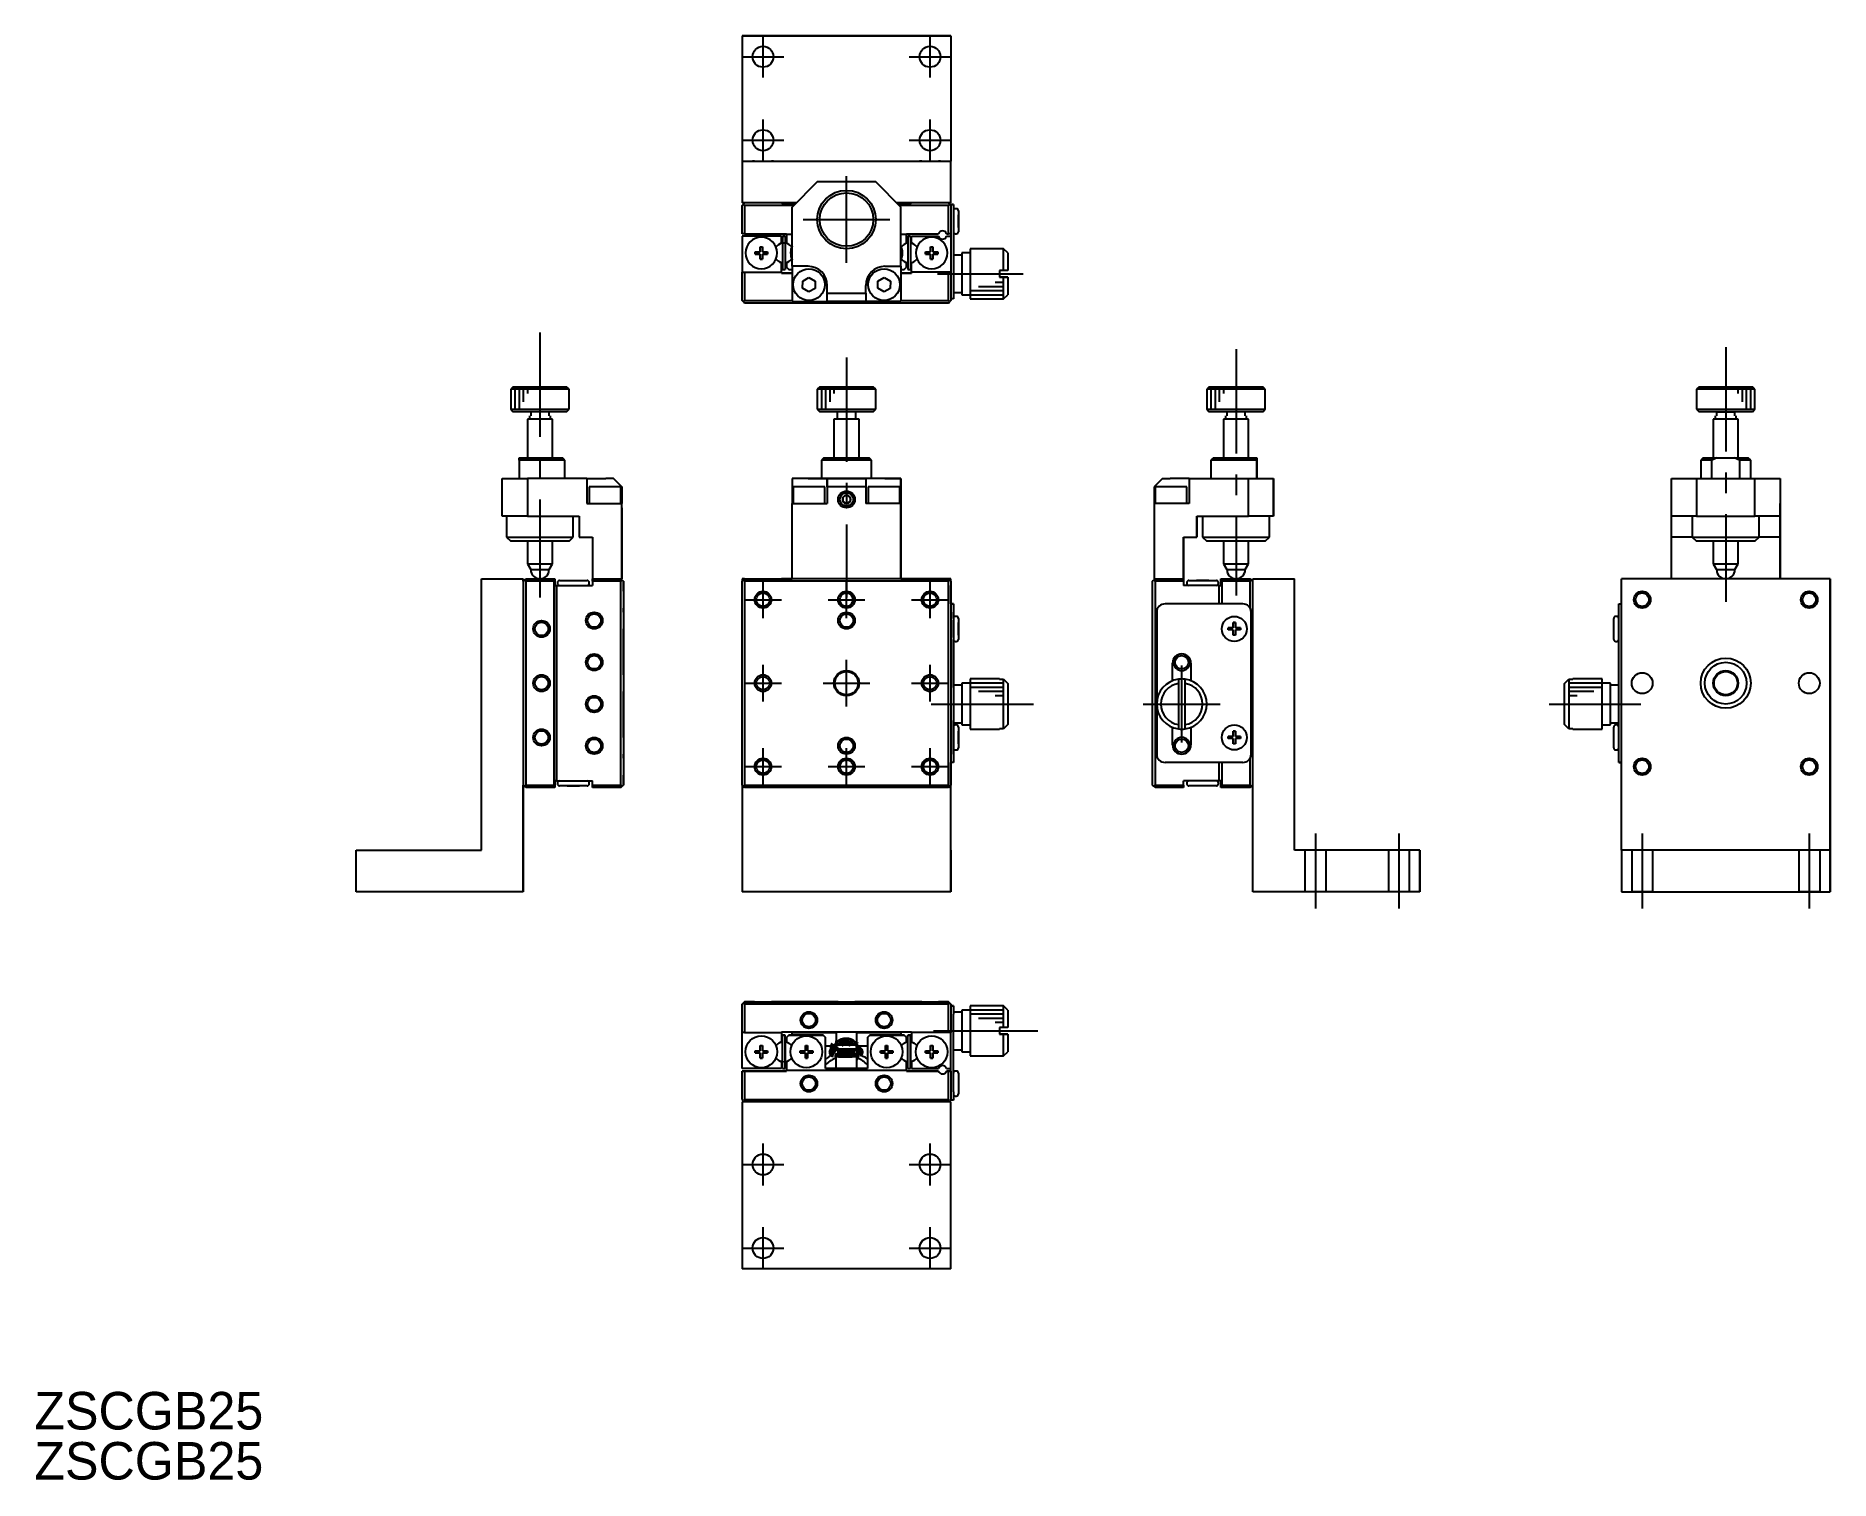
# Model space of a CAD drawing. Extents: x 180 to 395, y 2 to 175.
import ezdxf

# ---------------------------------------------------------------- set-up
doc = ezdxf.new("R2010")
doc.units = 0
doc.header["$LTSCALE"] = 10
doc.linetypes.add('CENTER', pattern=[2, 1.25, -0.25, 0.25, -0.25])
doc.linetypes.add('DASHED', pattern=[3.5, 2, -1.5])
doc.layers.get('0').update_dxf_attribs({"linetype": 'CONTINUOUS'})
doc.layers.add('CENTER', color=1, linetype='CENTER')
doc.styles.get("Standard").update_dxf_attribs({"font": 'FGP教科書体NT-M'})

msp = doc.modelspace()

# ---------------------------------------------------------------- texts
at = {"color": 7}
for p in [(179.540805, 7.947542), (179.540805, 1.947542)]:
    msp.add_text('ZSCGB25', height=4.5, dxfattribs=at).set_placement(p)

# ---------------------------------------------------------------- linework, layer by layer
at = {"color": 7, "linetype": 'CONTINUOUS'}
for p, q in [((264.299141, 174.856099), (289.299141, 174.856099)), ((264.299141, 174.856099), (264.299141, 159.856099)), ((289.299141, 174.856099), (264.299141, 174.856099)), ((289.299141, 174.856099), (289.299141, 159.856099)), ((264.299141, 159.856099), (289.299141, 159.856099)), ((264.299141, 159.856099), (265.799146, 159.856099)), ((264.299141, 159.856099), (264.299141, 154.856099)), ((265.799146, 159.856099), (265.549141, 159.856099)), ((265.799146, 159.856099), (265.549141, 159.856099)), ((267.799136, 159.856099), (273.799146, 159.856099)), ((268.049141, 159.856099), (267.799136, 159.856099)), ((268.049141, 159.856099), (267.799136, 159.856099)), ((279.799136, 159.856099), (285.799146, 159.856099)), ((285.799146, 159.856099), (285.549141, 159.856099)), ((285.799146, 159.856099), (285.549141, 159.856099)), ((287.799136, 159.856099), (289.299141, 159.856099)), ((288.049141, 159.856099), (287.799136, 159.856099)), ((288.049141, 159.856099), (287.799136, 159.856099)), ((289.299141, 154.856099), (289.299141, 159.856099)), ((273.299141, 157.356099), (270.299141, 154.356099)), ((270.299141, 154.356099), (273.299141, 157.356099)), ((280.299141, 157.356099), (273.299141, 157.356099)), ((280.299141, 157.356099), (273.299141, 157.356099)), ((283.299141, 154.356099), (280.299141, 157.356099)), ((280.299141, 157.356099), (283.299141, 154.356099)), ((270.799141, 154.856099), (264.299141, 154.856099)), ((264.299141, 154.556099), (264.449141, 154.706099)), ((264.449141, 154.706099), (264.299141, 154.556099)), ((264.599141, 154.856099), (264.449141, 154.706099)), ((264.449141, 154.706099), (264.599141, 154.856099)), ((264.449141, 154.706099), (264.599141, 154.556099)), ((269.199141, 154.656099), (268.999141, 154.856099)), ((268.999141, 154.856099), (269.199141, 154.656099)), ((289.299141, 154.856099), (282.799141, 154.856099)), ((284.599141, 154.856099), (284.399141, 154.656099)), ((284.399141, 154.656099), (284.599141, 154.856099)), ((289.149141, 154.706099), (288.999141, 154.856099)), ((288.999141, 154.856099), (289.149141, 154.706099)), ((288.999141, 154.556099), (289.149141, 154.706099)), ((289.149141, 154.706099), (289.299141, 154.556099)), ((289.299141, 154.556099), (289.149141, 154.706099)), ((264.299141, 151.156099), (264.299141, 154.556099)), ((270.499141, 154.556099), (264.599141, 154.556099)), ((264.599141, 154.556099), (264.599141, 151.156099)), ((270.599141, 154.656099), (269.199141, 154.656099)), ((269.199141, 154.656099), (270.599141, 154.656099)), ((270.299141, 147.256099), (270.299141, 154.356099)), ((284.399141, 154.656099), (282.999141, 154.656099)), ((282.999141, 154.656099), (284.399141, 154.656099)), ((288.999141, 154.556099), (283.099141, 154.556099)), ((283.299141, 147.256099), (283.299141, 154.356099)), ((288.999141, 151.156099), (288.999141, 154.556099)), ((289.299141, 154.656099), (289.599141, 154.656099)), ((289.299141, 154.556099), (289.299141, 154.656099)), ((289.599141, 154.656099), (289.299141, 154.656099)), ((289.299141, 154.556099), (289.299141, 151.156099)), ((289.599141, 154.656099), (289.599141, 153.656099)), ((289.599141, 153.656099), (289.599141, 153.456099)), ((289.599141, 153.456099), (289.599141, 144.356099)), ((289.949141, 154.156099), (289.849141, 154.156099)), ((290.199141, 153.906099), (290.199141, 151.406099)), ((290.199141, 153.906099), (290.199141, 152.781099)), ((290.199141, 153.406099), (290.199141, 152.781099)), ((290.199141, 152.781099), (290.199141, 153.406099)), ((290.199141, 152.781099), (290.199141, 152.531099)), ((290.199141, 152.531099), (290.199141, 152.781099)), ((290.199141, 152.781099), (290.199141, 152.531099)), ((264.599141, 151.156099), (264.299141, 151.156099)), ((268.999141, 150.856099), (264.299141, 150.856099)), ((264.299141, 150.856099), (264.299141, 146.556099)), ((268.999141, 150.856099), (264.299141, 150.856099)), ((264.599141, 151.156099), (269.599141, 151.156099)), ((268.999141, 150.057565), (268.999141, 150.856099)), ((269.149141, 150.856099), (269.149141, 146.856099)), ((269.149141, 150.856099), (269.149141, 150.037111)), ((269.449141, 150.856099), (269.149141, 150.856099)), ((269.149141, 150.856099), (269.449141, 150.856099)), ((269.449141, 150.856099), (269.449141, 146.856099)), ((269.599141, 151.156099), (269.599141, 151.056099)), ((270.299141, 151.056099), (269.599141, 151.056099)), ((269.599141, 151.056099), (269.599141, 150.057565)), ((283.999141, 151.056099), (283.299141, 151.056099)), ((283.999141, 151.156099), (287.822172, 151.156099)), ((283.999141, 151.056099), (283.999141, 151.156099)), ((283.999141, 150.057565), (283.999141, 151.056099)), ((284.149141, 150.856099), (284.149141, 146.856099)), ((284.149141, 150.856099), (284.149141, 150.037111)), ((284.449141, 150.856099), (284.149141, 150.856099)), ((284.149141, 150.856099), (284.449141, 150.856099)), ((284.449141, 150.856099), (284.449141, 146.856099)), ((284.599141, 150.057565), (284.599141, 150.856099)), ((284.599141, 150.856099), (287.822172, 150.856099)), ((284.599141, 150.856099), (287.822172, 150.856099)), ((288.776111, 151.156099), (288.999141, 151.156099)), ((288.776111, 150.856099), (289.299141, 150.856099)), ((288.776111, 150.856099), (289.299141, 150.856099)), ((289.299141, 151.156099), (288.999141, 151.156099)), ((289.299141, 151.156099), (289.299141, 150.856099)), ((289.299141, 150.856099), (289.299141, 146.556099)), ((289.849141, 151.156099), (289.949141, 151.156099)), ((290.199141, 152.531099), (290.199141, 151.406099)), ((290.199141, 151.906099), (290.199141, 152.531099)), ((290.199141, 152.531099), (290.199141, 151.906099)), ((265.849141, 148.981099), (266.474141, 148.981099)), ((265.849141, 148.731099), (265.849141, 148.981099)), ((266.474141, 148.731099), (265.849141, 148.731099)), ((265.849141, 148.731099), (266.474141, 148.731099)), ((266.474141, 149.606099), (266.724141, 149.606099)), ((266.474141, 148.981099), (266.474141, 149.606099)), ((266.474141, 148.106099), (266.474141, 148.731099)), ((266.724141, 149.606099), (266.724141, 148.981099)), ((266.724141, 148.981099), (266.724141, 149.606099)), ((266.724141, 148.981099), (267.349141, 148.981099)), ((266.724141, 148.731099), (266.724141, 148.106099)), ((267.349141, 148.731099), (266.724141, 148.731099)), ((266.724141, 148.731099), (267.349141, 148.731099)), ((266.724141, 148.106099), (266.724141, 148.731099)), ((267.349141, 148.981099), (267.349141, 148.731099)), ((267.349141, 148.731099), (267.349141, 148.981099)), ((268.703891, 149.887102), (268.999141, 150.057565)), ((269.149141, 150.106099), (269.149141, 150.037111)), ((269.149141, 150.106099), (269.149141, 147.606099)), ((269.149141, 150.106099), (269.149141, 150.037111)), ((269.599141, 150.057565), (269.894391, 149.887102)), ((283.703891, 149.887102), (283.999141, 150.057565)), ((284.149141, 150.106099), (284.149141, 150.037111)), ((284.149141, 150.106099), (284.149141, 150.037111)), ((284.149141, 150.106099), (284.149141, 150.037111)), ((284.149141, 150.106099), (284.149141, 147.606099)), ((284.149141, 150.106099), (284.149141, 150.037111)), ((284.149141, 150.106099), (284.149141, 150.037111)), ((284.894391, 149.887102), (284.599141, 150.057565)), ((286.249141, 148.981099), (286.874141, 148.981099)), ((286.249141, 148.731099), (286.249141, 148.981099)), ((286.874141, 148.731099), (286.249141, 148.731099)), ((286.249141, 148.731099), (286.874141, 148.731099)), ((286.874141, 149.606099), (287.124141, 149.606099)), ((286.874141, 148.981099), (286.874141, 149.606099)), ((286.874141, 148.106099), (286.874141, 148.731099)), ((287.124141, 149.606099), (287.124141, 148.981099)), ((287.124141, 148.981099), (287.124141, 149.606099)), ((287.124141, 148.981099), (287.749141, 148.981099)), ((287.124141, 148.731099), (287.124141, 148.106099)), ((287.749141, 148.731099), (287.124141, 148.731099)), ((287.124141, 148.106099), (287.124141, 148.731099)), ((287.124141, 148.731099), (287.749141, 148.731099)), ((287.749141, 148.981099), (287.749141, 148.731099)), ((287.749141, 148.731099), (287.749141, 148.981099)), ((290.599141, 148.606099), (289.599141, 148.606099)), ((290.599141, 148.856099), (290.599141, 146.356099)), ((290.599141, 148.856099), (290.599141, 148.606099)), ((291.599141, 148.856099), (290.599141, 148.856099)), ((291.599141, 149.356099), (291.599141, 146.356099)), ((291.599141, 149.356099), (291.599141, 148.856099)), ((295.599141, 149.356099), (291.599141, 149.356099)), ((291.599141, 148.856099), (291.599141, 143.856099)), ((291.599141, 148.856099), (291.599141, 146.356099)), ((295.599141, 146.756099), (295.599141, 149.356099)), ((296.099141, 148.856099), (295.599141, 149.356099)), ((296.099141, 148.856099), (296.099141, 146.756099)), ((264.299141, 146.556099), (268.999141, 146.556099)), ((264.299141, 146.556099), (264.599141, 146.556099)), ((264.299141, 143.156099), (264.299141, 146.556099)), ((264.599141, 146.556099), (268.999141, 146.556099)), ((264.599141, 146.556099), (264.599141, 143.156099)), ((266.724141, 148.106099), (266.474141, 148.106099)), ((266.474141, 148.106099), (266.724141, 148.106099)), ((268.999141, 147.654633), (268.703891, 147.825096)), ((268.999141, 147.654633), (268.703891, 147.825096)), ((268.999141, 146.556099), (268.999141, 147.654633)), ((268.999141, 146.456099), (268.999141, 146.556099)), ((270.299141, 146.456099), (268.999141, 146.456099)), ((268.999141, 146.456099), (270.299141, 146.456099)), ((269.149141, 147.675087), (269.149141, 147.606099)), ((269.149141, 147.675087), (269.149141, 147.606099)), ((269.149141, 147.675087), (269.149141, 147.606099)), ((269.149141, 147.675087), (269.149141, 147.606099)), ((269.149141, 147.675087), (269.149141, 147.606099)), ((269.149141, 147.675087), (269.149141, 147.606099)), ((269.149141, 147.675087), (269.149141, 147.606099)), ((269.149141, 147.675087), (269.149141, 146.856099)), ((269.149141, 147.675087), (269.149141, 147.606099)), ((269.149141, 147.675087), (269.149141, 147.606099)), ((269.149141, 147.675087), (269.149141, 147.606099)), ((269.149141, 147.675087), (269.149141, 147.606099)), ((269.149141, 147.675087), (269.149141, 147.606099)), ((269.149141, 147.675087), (269.149141, 147.606099)), ((269.149141, 146.856099), (269.449141, 146.856099)), ((269.894391, 147.825096), (269.599141, 147.654633)), ((269.599141, 147.654633), (269.894391, 147.825096)), ((269.599141, 147.654633), (269.599141, 147.156099)), ((269.599141, 147.156099), (269.899141, 146.856099)), ((269.899141, 146.856099), (270.299141, 146.856099)), ((272.199141, 147.256099), (270.299141, 147.256099)), ((270.299141, 147.256099), (270.299141, 143.056099)), ((281.399141, 147.256099), (283.299141, 147.256099)), ((283.299141, 147.256099), (283.299141, 143.056099)), ((283.299141, 146.856099), (283.699141, 146.856099)), ((284.599141, 146.456099), (283.299141, 146.456099)), ((283.299141, 146.456099), (284.599141, 146.456099)), ((283.699141, 146.856099), (283.999141, 147.156099)), ((283.999141, 147.654633), (283.703891, 147.825096)), ((283.703891, 147.825096), (283.999141, 147.654633)), ((283.999141, 147.156099), (283.999141, 147.654633)), ((284.149141, 147.675087), (284.149141, 147.606099)), ((284.149141, 147.675087), (284.149141, 147.606099)), ((284.149141, 147.675087), (284.149141, 147.606099)), ((284.149141, 147.675087), (284.149141, 147.606099)), ((284.149141, 147.675087), (284.149141, 147.606099)), ((284.149141, 147.675087), (284.149141, 147.606099)), ((284.149141, 147.675087), (284.149141, 147.606099)), ((284.149141, 147.675087), (284.149141, 146.856099)), ((284.149141, 147.675087), (284.149141, 147.606099)), ((284.149141, 147.675087), (284.149141, 147.606099)), ((284.149141, 147.675087), (284.149141, 147.606099)), ((284.149141, 147.675087), (284.149141, 147.606099)), ((284.149141, 147.675087), (284.149141, 147.606099)), ((284.149141, 147.675087), (284.149141, 147.606099)), ((284.149141, 146.856099), (284.449141, 146.856099)), ((284.599141, 147.654633), (284.894391, 147.825096)), ((284.599141, 147.654633), (284.894391, 147.825096)), ((284.599141, 146.556099), (284.599141, 147.654633)), ((288.999141, 146.556099), (284.599141, 146.556099)), ((284.599141, 146.556099), (284.599141, 146.456099)), ((289.299141, 146.556099), (284.599141, 146.556099)), ((287.124141, 148.106099), (286.874141, 148.106099)), ((286.874141, 148.106099), (287.124141, 148.106099)), ((288.999141, 143.156099), (288.999141, 146.556099)), ((288.999141, 146.556099), (289.299141, 146.556099)), ((289.299141, 146.556099), (289.299141, 143.156099)), ((290.599141, 146.356099), (290.599141, 143.856099)), ((291.599141, 146.356099), (291.599141, 143.356099)), ((291.599141, 146.356099), (291.599141, 143.856099)), ((295.099141, 146.756099), (295.099141, 145.956099)), ((295.599141, 146.756099), (295.099141, 146.756099)), ((296.099141, 146.756099), (295.599141, 146.756099)), ((271.545251, 144.629896), (271.553094, 145.495886)), ((272.291298, 144.190109), (271.545251, 144.629896)), ((271.553094, 145.495886), (272.306985, 145.922089)), ((273.045189, 144.616312), (272.291298, 144.190109)), ((272.306985, 145.922089), (273.053032, 145.482301)), ((273.053032, 145.482301), (273.045189, 144.616312)), ((274.499141, 144.056099), (274.499141, 144.956099)), ((274.499141, 144.056099), (279.099141, 144.056099)), ((274.499141, 143.056099), (274.499141, 144.056099)), ((279.099141, 144.056099), (279.099141, 144.956099)), ((279.099141, 144.056099), (279.099141, 143.056099)), ((280.545251, 144.629896), (280.553094, 145.495886)), ((281.291298, 144.190109), (280.545251, 144.629896)), ((280.553094, 145.495886), (281.306985, 145.922089)), ((282.045189, 144.616312), (281.291298, 144.190109)), ((281.306985, 145.922089), (282.053032, 145.482301)), ((282.053032, 145.482301), (282.045189, 144.616312)), ((289.599141, 144.356099), (289.599141, 143.356099)), ((289.599141, 144.106099), (290.599141, 144.106099)), ((290.599141, 144.106099), (290.599141, 143.856099)), ((295.099141, 145.956099), (295.599141, 145.956099)), ((295.599141, 145.956099), (295.099141, 145.956099)), ((295.599141, 143.356099), (295.599141, 145.956099)), ((295.599141, 145.956099), (296.099141, 145.956099)), ((296.099141, 145.956099), (295.599141, 145.956099)), ((296.099141, 145.956099), (296.099141, 143.856099)), ((264.449141, 143.006099), (264.299141, 143.156099)), ((264.599141, 143.156099), (264.449141, 143.006099)), ((264.599141, 142.856099), (264.449141, 143.006099)), ((264.599141, 143.156099), (270.299141, 143.156099)), ((288.999141, 142.856099), (264.599141, 142.856099)), ((270.299141, 143.056099), (274.499141, 143.056099)), ((279.099141, 143.056099), (274.499141, 143.056099)), ((283.299141, 143.056099), (279.099141, 143.056099)), ((283.299141, 143.156099), (288.999141, 143.156099)), ((289.149141, 143.006099), (288.999141, 143.156099)), ((288.999141, 142.856099), (289.149141, 143.006099)), ((289.299141, 143.156099), (289.149141, 143.006099)), ((289.599141, 143.356099), (289.299141, 143.356099)), ((290.599141, 143.856099), (291.599141, 143.856099)), ((291.599141, 143.856099), (291.599141, 143.356099)), ((291.599141, 143.356099), (295.599141, 143.356099)), ((295.599141, 143.356099), (296.099141, 143.856099)), ((236.885664, 132.832024), (236.585664, 132.532024)), ((243.585664, 132.532024), (236.585664, 132.532024)), ((236.585664, 132.532024), (236.585664, 130.132024)), ((236.885664, 132.832024), (243.285664, 132.832024)), ((243.585664, 132.532024), (243.285664, 132.832024)), ((243.585664, 130.132024), (243.585664, 132.532024)), ((273.599141, 132.832024), (273.299141, 132.532024)), ((276.799141, 132.532024), (273.299141, 132.532024)), ((273.299141, 132.532024), (273.299141, 130.132024)), ((273.599141, 132.832024), (276.799141, 132.832024)), ((273.599141, 132.832024), (279.999141, 132.832024)), ((276.799141, 132.832024), (279.999141, 132.832024)), ((280.299141, 132.532024), (276.799141, 132.532024)), ((280.299141, 132.532024), (279.999141, 132.832024)), ((280.299141, 130.132024), (280.299141, 132.532024)), ((320.238957, 132.832024), (319.938957, 132.532024)), ((326.938957, 132.532024), (319.938957, 132.532024)), ((319.938957, 132.532024), (319.938957, 130.132024)), ((320.238957, 132.832024), (326.638957, 132.832024)), ((326.938957, 132.532024), (326.638957, 132.832024)), ((326.938957, 130.132024), (326.938957, 132.532024)), ((378.878772, 132.832024), (378.578772, 132.532024)), ((385.578772, 132.532024), (378.578772, 132.532024)), ((378.578772, 132.532024), (378.578772, 130.132024)), ((378.878772, 132.832024), (385.278772, 132.832024)), ((385.578772, 132.532024), (385.278772, 132.832024)), ((385.578772, 130.132024), (385.578772, 132.532024)), ((236.585664, 130.132024), (243.585664, 130.132024)), ((236.585664, 130.132024), (236.885664, 129.832024)), ((243.285664, 129.832024), (236.885664, 129.832024)), ((241.585664, 128.932024), (238.585664, 128.932024)), ((238.585664, 128.932024), (238.585664, 124.332044)), ((238.985664, 129.832024), (238.985664, 129.365037)), ((241.185664, 129.365037), (241.185664, 129.832024)), ((241.585664, 124.332044), (241.585664, 128.932024)), ((243.285664, 129.832024), (243.585664, 130.132024)), ((273.299141, 130.132024), (276.799141, 130.132024)), ((273.299141, 130.132024), (273.599141, 129.832024)), ((276.799141, 129.832024), (273.599141, 129.832024)), ((278.299141, 128.932024), (275.299141, 128.932024)), ((275.549141, 128.932024), (275.299141, 128.932024)), ((275.299141, 128.932024), (275.299141, 124.332044)), ((275.699141, 129.832024), (275.699141, 128.932024)), ((276.799141, 130.132024), (280.299141, 130.132024)), ((279.999141, 129.832024), (276.799141, 129.832024)), ((277.899141, 128.932024), (277.899141, 129.832024)), ((278.299141, 128.932024), (278.049141, 128.932024)), ((278.299141, 124.332044), (278.299141, 128.932024)), ((279.999141, 129.832024), (280.299141, 130.132024)), ((319.938957, 130.132024), (326.938957, 130.132024)), ((319.938957, 130.132024), (320.238957, 129.832024)), ((326.638957, 129.832024), (320.238957, 129.832024)), ((323.438957, 128.932024), (321.938957, 128.932024)), ((321.938957, 128.932024), (321.938957, 124.332044)), ((322.338957, 129.832024), (322.338957, 129.365037)), ((324.938957, 128.932024), (323.438957, 128.932024)), ((324.538957, 129.365037), (324.538957, 129.832024)), ((324.938957, 124.332044), (324.938957, 128.932024)), ((326.638957, 129.832024), (326.938957, 130.132024)), ((378.578772, 130.132024), (385.578772, 130.132024)), ((378.578772, 130.132024), (378.878772, 129.832024)), ((380.978772, 129.832024), (378.878772, 129.832024)), ((385.278772, 129.832024), (378.878772, 129.832024)), ((383.578772, 128.932024), (380.578772, 128.932024)), ((380.578772, 128.932024), (380.578772, 124.332044)), ((382.078772, 129.832024), (380.978772, 129.832024)), ((380.978772, 129.832024), (383.178772, 129.832024)), ((380.978772, 129.832024), (380.978772, 129.365037)), ((383.178772, 129.832024), (382.078772, 129.832024)), ((385.278772, 129.832024), (383.178772, 129.832024)), ((383.178772, 129.365037), (383.178772, 129.832024)), ((383.578772, 124.332044), (383.578772, 128.932024)), ((385.278772, 129.832024), (385.578772, 130.132024)), ((237.585664, 124.332024), (242.785664, 124.332024)), ((237.585664, 124.032024), (237.585664, 124.332024)), ((243.085664, 124.032024), (237.585664, 124.032024)), ((237.585664, 124.032024), (237.585664, 121.832024)), ((243.085664, 124.032024), (242.785664, 124.332024)), ((243.085664, 121.832024), (243.085664, 124.032024)), ((274.099141, 124.332024), (273.799141, 124.032024)), ((279.799141, 124.032024), (273.799141, 124.032024)), ((273.799141, 124.032024), (273.799141, 121.832024)), ((274.099141, 124.332024), (279.499141, 124.332024)), ((274.099141, 124.332024), (275.299141, 124.332024)), ((278.299141, 124.332024), (279.499141, 124.332024)), ((279.799141, 124.032024), (279.499141, 124.332024)), ((279.799141, 121.832024), (279.799141, 124.032024)), ((320.738957, 124.332024), (320.438957, 124.032024)), ((325.938957, 124.032024), (320.438957, 124.032024)), ((320.438957, 124.032024), (320.438957, 121.832024)), ((320.738957, 124.332024), (325.938957, 124.332024)), ((325.938957, 124.332024), (325.938957, 124.032024)), ((325.938957, 124.032024), (325.938957, 124.332024)), ((325.938957, 124.032024), (325.938957, 121.832024)), ((325.938957, 121.832024), (325.938957, 124.032024)), ((379.378772, 124.332024), (379.078772, 124.032024)), ((380.420459, 124.032024), (379.078772, 124.032024)), ((379.078772, 124.032024), (379.078772, 121.832024)), ((379.378772, 124.332024), (381.058968, 124.332024)), ((381.058968, 124.332024), (380.420459, 124.032024)), ((380.420459, 121.832024), (380.420459, 124.032024)), ((381.058968, 124.332024), (383.098576, 124.332024)), ((383.737084, 124.032024), (383.098576, 124.332024)), ((383.098576, 124.332024), (384.778772, 124.332024)), ((385.078772, 124.032024), (383.737084, 124.032024)), ((383.737084, 124.032024), (383.737084, 121.832024)), ((385.078772, 124.032024), (384.778772, 124.332024)), ((385.078772, 121.832024), (385.078772, 124.032024)), ((235.585664, 117.332024), (235.585664, 121.832024)), ((235.585664, 121.832024), (238.585664, 121.832024)), ((238.585664, 121.832024), (238.585664, 117.332024)), ((245.685664, 121.832024), (238.585664, 121.832024)), ((245.685664, 121.832024), (245.685664, 118.832024)), ((245.685664, 121.832024), (245.685664, 118.832024)), ((245.685664, 121.832024), (247.985664, 121.832024)), ((249.785664, 120.832024), (245.985664, 120.832024)), ((245.985664, 120.832024), (245.985664, 118.832024)), ((248.885664, 121.832024), (247.985664, 121.832024)), ((249.885664, 120.832024), (248.885664, 121.832024)), ((248.885664, 121.832024), (249.885664, 120.832024)), ((249.785664, 118.832024), (249.785664, 120.832024)), ((249.885664, 120.832024), (249.885664, 118.832024)), ((249.885664, 120.832024), (249.885664, 120.332019)), ((272.199141, 121.832024), (270.299141, 121.832024)), ((273.299141, 121.832024), (270.299141, 121.832024)), ((270.299141, 121.832024), (270.299141, 118.832024)), ((274.199063, 120.832024), (270.399141, 120.832024)), ((270.399141, 120.832024), (270.399141, 118.832024)), ((272.199141, 121.832024), (274.499141, 121.832024)), ((273.799141, 121.832024), (273.299141, 121.832024)), ((274.499141, 121.832024), (273.799141, 121.832024)), ((274.199141, 118.832024), (274.199141, 120.832024)), ((274.499141, 121.832024), (279.099141, 121.832024)), ((274.499141, 120.832024), (274.499141, 121.832024)), ((276.799141, 121.832024), (274.499141, 121.832024)), ((274.499141, 121.832024), (274.499141, 118.832024)), ((274.499141, 120.832024), (274.499141, 118.832024)), ((279.099141, 120.832024), (274.499141, 120.832024)), ((279.799141, 121.832024), (276.799141, 121.832024)), ((279.099141, 121.832024), (279.099141, 118.832024)), ((279.099141, 121.832024), (279.099141, 120.832024)), ((281.399141, 121.832024), (279.099141, 121.832024)), ((279.099141, 120.832024), (279.099141, 118.832024)), ((283.199063, 120.832024), (279.399141, 120.832024)), ((279.399141, 120.832024), (279.399141, 118.832024)), ((280.299141, 121.832024), (279.799141, 121.832024)), ((283.299141, 121.832024), (280.299141, 121.832024)), ((281.399141, 121.832024), (283.299141, 121.832024)), ((283.199141, 118.832024), (283.199141, 120.832024)), ((283.299141, 121.832024), (283.299141, 118.832024)), ((283.299141, 117.332024), (283.299141, 121.832024)), ((314.638957, 121.832024), (313.638957, 120.832024)), ((313.638957, 120.832024), (313.638957, 118.832024)), ((315.621749, 120.832024), (313.738957, 120.832024)), ((313.738957, 120.832024), (313.738957, 118.832024)), ((314.638957, 121.832024), (315.538957, 121.832024)), ((317.838957, 121.832024), (315.538957, 121.832024)), ((317.538957, 120.832024), (315.621749, 120.832024)), ((317.538957, 118.832024), (317.538957, 120.832024)), ((317.838957, 121.832024), (317.838957, 118.832024)), ((317.838957, 121.832024), (324.938957, 121.832024)), ((317.838957, 121.832024), (317.838957, 118.832024)), ((324.938957, 117.332024), (324.938957, 121.832024)), ((324.938957, 121.832024), (327.938957, 121.832024)), ((327.938957, 121.832024), (327.938957, 117.332024)), ((327.938957, 117.332024), (327.938957, 121.832024)), ((375.578772, 117.332024), (375.578772, 121.832024)), ((375.578772, 121.832024), (378.578772, 121.832024)), ((378.578772, 121.832024), (378.578772, 117.332024)), ((378.578772, 121.832024), (385.578772, 121.832024)), ((385.578772, 117.332024), (385.578772, 121.832024)), ((385.578772, 121.832024), (388.578772, 121.832024)), ((388.578772, 121.832024), (388.578772, 117.332024)), ((388.578772, 121.832024), (388.578772, 118.832024)), ((245.685664, 118.832024), (249.885664, 118.832024)), ((249.885664, 109.832024), (249.885664, 118.832024)), ((249.885664, 118.332029), (249.885664, 109.832024)), ((270.299141, 109.832024), (270.299141, 118.832024)), ((270.299141, 118.832024), (274.499141, 118.832024)), ((270.399141, 118.832024), (270.299141, 118.832024)), ((274.199141, 118.832024), (274.499141, 118.832024)), ((276.349141, 119.591832), (276.385396, 119.612763)), ((276.349141, 119.549969), (276.349141, 119.591832)), ((276.349141, 119.591832), (276.349141, 119.072217)), ((276.349141, 119.11408), (276.349141, 119.549969)), ((276.349141, 119.072217), (276.349141, 119.11408)), ((276.385396, 119.051286), (276.349141, 119.072217)), ((276.349141, 119.072217), (276.799141, 118.812409)), ((276.385396, 119.612763), (276.762887, 119.830708)), ((276.762887, 118.833341), (276.385396, 119.051286)), ((276.762887, 119.830708), (276.799141, 119.85164)), ((276.799141, 118.812409), (276.762887, 118.833341)), ((276.799141, 119.85164), (276.835396, 119.830708)), ((276.799141, 118.812409), (277.249141, 119.072217)), ((276.835396, 118.833341), (276.799141, 118.812409)), ((276.835396, 119.830708), (277.212887, 119.612763)), ((277.212887, 119.051286), (276.835396, 118.833341)), ((277.212887, 119.612763), (277.249141, 119.591832)), ((277.249141, 119.072217), (277.212887, 119.051286)), ((277.249141, 119.591832), (277.249141, 119.549969)), ((277.249141, 119.549969), (277.249141, 119.11408)), ((277.249141, 119.11408), (277.249141, 119.072217)), ((283.299141, 118.832024), (279.099141, 118.832024)), ((279.399141, 118.832024), (279.099141, 118.832024)), ((283.199141, 118.832024), (283.299141, 118.832024)), ((283.299141, 118.832024), (283.299141, 109.832024)), ((313.638957, 118.832024), (313.638957, 109.832024)), ((317.838957, 118.832024), (313.638957, 118.832024)), ((388.578772, 109.832024), (388.578772, 118.832024)), ((238.585664, 117.332024), (235.585664, 117.332024)), ((236.085664, 117.332024), (236.085664, 114.832024)), ((238.585664, 117.332024), (244.785664, 117.332024)), ((244.085664, 114.832024), (244.085664, 117.332024)), ((244.785664, 117.332024), (244.785664, 114.832024)), ((283.299141, 114.832024), (283.299141, 117.332024)), ((318.738957, 114.832024), (318.738957, 117.332024)), ((318.738957, 117.332024), (324.938957, 117.332024)), ((318.738957, 117.332024), (318.738957, 114.832024)), ((319.438957, 117.332024), (319.438957, 114.832024)), ((327.938957, 117.332024), (324.938957, 117.332024)), ((327.438957, 114.832024), (327.438957, 117.332024)), ((378.078772, 117.332024), (375.578772, 117.332024)), ((378.578772, 117.332024), (375.578772, 117.332024)), ((375.578772, 114.832024), (375.578772, 117.332024)), ((378.078772, 117.332024), (378.078772, 114.832024)), ((378.578772, 117.332024), (385.578772, 117.332024)), ((388.578772, 117.332024), (385.578772, 117.332024)), ((388.578772, 117.332024), (386.078772, 117.332024)), ((386.078772, 114.832024), (386.078772, 117.332024)), ((388.578772, 117.332024), (388.578772, 114.832024)), ((236.085664, 114.832024), (240.085664, 114.832024)), ((236.085664, 114.832024), (236.585664, 114.332024)), ((240.085664, 114.332024), (236.585664, 114.332024)), ((238.585664, 114.332005), (238.585664, 111.624845)), ((240.085664, 114.832024), (244.085664, 114.832024)), ((243.585664, 114.332024), (240.085664, 114.332024)), ((241.585664, 111.624845), (241.585664, 114.332005)), ((243.585664, 114.332024), (244.085664, 114.832024)), ((244.785664, 114.832024), (246.385664, 114.832024)), ((246.385664, 114.832024), (246.385664, 109.832024)), ((283.299141, 109.832024), (283.299141, 114.832024)), ((317.138957, 114.832024), (318.738957, 114.832024)), ((317.138957, 109.832024), (317.138957, 114.832024)), ((317.138957, 114.832024), (317.138957, 109.832024)), ((319.438957, 114.832024), (327.438957, 114.832024)), ((319.438957, 114.832024), (319.938957, 114.332024)), ((326.938957, 114.332024), (319.938957, 114.332024)), ((321.938957, 114.332005), (321.938957, 111.624845)), ((324.938957, 111.624845), (324.938957, 114.332005)), ((326.938957, 114.332024), (327.438957, 114.832024)), ((378.078772, 114.832024), (375.578772, 114.832024)), ((378.078772, 114.832024), (375.578772, 114.832024)), ((375.578772, 109.832024), (375.578772, 114.832024)), ((378.078772, 114.832024), (386.078772, 114.832024)), ((378.078772, 114.832024), (378.578772, 114.332024)), ((380.578772, 114.332024), (378.578772, 114.332024)), ((385.578772, 114.332024), (378.578772, 114.332024)), ((380.578772, 114.332005), (380.578772, 111.624845)), ((385.578772, 114.332024), (383.578772, 114.332024)), ((383.578772, 111.624845), (383.578772, 114.332005)), ((385.578772, 114.332024), (386.078772, 114.832024)), ((388.578772, 114.832024), (386.078772, 114.832024)), ((388.578772, 114.832024), (386.078772, 114.832024)), ((388.578772, 114.832024), (388.578772, 109.832024)), ((233.085664, 77.332024), (233.085664, 109.832024)), ((233.085664, 109.832024), (238.085664, 109.832024)), ((238.085664, 109.832024), (238.085664, 72.332024)), ((238.085664, 109.532024), (238.085664, 109.832024)), ((238.085664, 109.532024), (238.235664, 109.682024)), ((238.235664, 109.682024), (238.385664, 109.832024)), ((238.385664, 109.532024), (238.235664, 109.682024)), ((238.385664, 109.832024), (241.785664, 109.832024)), ((238.585659, 111.624845), (241.585669, 111.624845)), ((238.585664, 111.624845), (241.585664, 111.624845)), ((238.585664, 111.624845), (238.985664, 110.932024)), ((238.985664, 110.932024), (241.185664, 110.932024)), ((241.185664, 110.932024), (241.585664, 111.624845)), ((241.785664, 109.832024), (241.785664, 84.832024)), ((241.785664, 109.832024), (241.785664, 109.532024)), ((241.785664, 109.832024), (241.885664, 109.832024)), ((241.885664, 109.832024), (241.885664, 109.032024)), ((241.885664, 109.032024), (241.885664, 109.832024)), ((242.435664, 109.632024), (244.085664, 109.632024)), ((243.335664, 109.632024), (243.960664, 109.632024)), ((243.960664, 109.632024), (244.210664, 109.632024)), ((244.085664, 109.632024), (245.735664, 109.632024)), ((244.210664, 109.632024), (244.835664, 109.632024)), ((246.385664, 109.832024), (249.785664, 109.832024)), ((246.385664, 109.532024), (246.385664, 109.832024)), ((249.785664, 109.832024), (249.935664, 109.682024)), ((249.935664, 109.682024), (249.785664, 109.832024)), ((249.885664, 109.832024), (249.785664, 109.832024)), ((249.935664, 109.682024), (249.785664, 109.532024)), ((250.085664, 109.532024), (249.935664, 109.682024)), ((250.085664, 109.532024), (249.935664, 109.682024)), ((264.599141, 109.832024), (264.299141, 109.832024)), ((264.299141, 109.832024), (264.599141, 109.832024)), ((264.299141, 109.832024), (264.299141, 109.532024)), ((264.449141, 109.682024), (264.299141, 109.532024)), ((264.599141, 109.832024), (264.449141, 109.682024)), ((264.599141, 109.532024), (264.449141, 109.682024)), ((264.599141, 109.832024), (270.299141, 109.832024)), ((264.599141, 109.832024), (268.999141, 109.832024)), ((270.299141, 109.832024), (268.999141, 109.832024)), ((283.299141, 109.832024), (270.299141, 109.832024)), ((283.299141, 109.832024), (288.999141, 109.832024)), ((284.599141, 109.832024), (283.299141, 109.832024)), ((288.999141, 109.832024), (284.599141, 109.832024)), ((289.149141, 109.682024), (288.999141, 109.832024)), ((288.999141, 109.832024), (289.299141, 109.532024)), ((289.299141, 109.832024), (288.999141, 109.832024)), ((288.999141, 109.832024), (289.299141, 109.832024)), ((288.999141, 109.532024), (289.149141, 109.682024)), ((289.299141, 109.532024), (289.149141, 109.682024)), ((289.299141, 109.532024), (289.299141, 109.832024)), ((289.299141, 109.532024), (289.299141, 109.832024)), ((313.438957, 109.532024), (313.588957, 109.682024)), ((313.588957, 109.682024), (313.738957, 109.832024)), ((313.738957, 109.532024), (313.588957, 109.682024)), ((313.638957, 109.832024), (313.738957, 109.832024)), ((313.738957, 109.832024), (317.138957, 109.832024)), ((317.138957, 109.832024), (317.138957, 109.032024)), ((317.138957, 109.832024), (317.138957, 109.532024)), ((317.788957, 109.632024), (321.088957, 109.632024)), ((317.788957, 109.632024), (319.313957, 109.632024)), ((318.688957, 109.632024), (319.313957, 109.632024)), ((319.313957, 109.632024), (318.688957, 109.632024)), ((319.313957, 109.632024), (319.438957, 109.632024)), ((319.313957, 109.632024), (319.563957, 109.632024)), ((319.563957, 109.632024), (319.313957, 109.632024)), ((319.438957, 109.632024), (319.563957, 109.632024)), ((319.563957, 109.632024), (321.088957, 109.632024)), ((320.188957, 109.632024), (319.563957, 109.632024)), ((319.563957, 109.632024), (320.188957, 109.632024)), ((321.638957, 109.032024), (321.638957, 109.832024)), ((321.638957, 109.832024), (321.738957, 109.832024)), ((321.738957, 109.532024), (321.738957, 109.832024)), ((321.738957, 109.832024), (325.138957, 109.832024)), ((321.938951, 111.624845), (323.438957, 111.624845)), ((321.938957, 111.624845), (323.438957, 111.624845)), ((321.938957, 111.624845), (322.338957, 110.932024)), ((322.338957, 110.932024), (324.538957, 110.932024)), ((323.438957, 111.624845), (324.938962, 111.624845)), ((323.438957, 111.624845), (324.938957, 111.624845)), ((324.538957, 110.932024), (324.938957, 111.624845)), ((325.138957, 109.832024), (325.288957, 109.682024)), ((325.288957, 109.682024), (325.138957, 109.832024)), ((325.288957, 109.682024), (325.138957, 109.532024)), ((325.238957, 109.732024), (325.438957, 109.532024)), ((325.438957, 109.532024), (325.238957, 109.732024)), ((325.288957, 109.682024), (325.438957, 109.532024)), ((325.438957, 109.532024), (325.288957, 109.682024)), ((325.438957, 72.332024), (325.438957, 109.832024)), ((325.438957, 109.832024), (330.438957, 109.832024)), ((330.438957, 77.332024), (330.438957, 109.832024)), ((330.438957, 108.332019), (330.438957, 109.832024)), ((394.578772, 109.832024), (369.578772, 109.832024)), ((369.578772, 77.332024), (369.578772, 109.832024)), ((380.578767, 111.624845), (383.578777, 111.624845)), ((380.578772, 111.624845), (383.578772, 111.624845)), ((380.578772, 111.624845), (380.978772, 110.932024)), ((380.978772, 110.932024), (383.178772, 110.932024)), ((383.178772, 110.932024), (383.578772, 111.624845)), ((394.578772, 77.332024), (394.578772, 109.832024)), ((394.578772, 109.832024), (394.578772, 77.332024)), ((238.385664, 109.532024), (238.385664, 85.132024)), ((241.785664, 109.532024), (238.385664, 109.532024)), ((241.785664, 85.132024), (241.785664, 109.532024)), ((241.785664, 107.332024), (241.785664, 109.432024)), ((241.785664, 105.232024), (241.785664, 109.432024)), ((241.885664, 109.032024), (242.085664, 109.032024)), ((242.085664, 109.032024), (242.085664, 85.632024)), ((242.085664, 109.032024), (243.285664, 109.032024)), ((242.185664, 109.382024), (242.185664, 109.282024)), ((243.285664, 109.032024), (246.385664, 109.032024)), ((245.985664, 109.282024), (245.985664, 109.382024)), ((249.785664, 109.532024), (246.385664, 109.532024)), ((246.385664, 109.532024), (246.385664, 109.032024)), ((249.785664, 85.132024), (249.785664, 109.532024)), ((250.085664, 109.532024), (250.085664, 85.132024)), ((250.085664, 108.332019), (250.085664, 109.532024)), ((264.299141, 85.132024), (264.299141, 109.532024)), ((288.999141, 109.532024), (264.599141, 109.532024)), ((264.599141, 109.532024), (264.599141, 85.132024)), ((288.999141, 85.132024), (288.999141, 109.532024)), ((289.299141, 109.532024), (289.299141, 85.132024)), ((289.299141, 109.532024), (289.299141, 109.032024)), ((289.299141, 106.832024), (289.299141, 109.032024)), ((313.438957, 85.132024), (313.438957, 109.532024)), ((313.738957, 109.532024), (313.738957, 85.132024)), ((317.138957, 109.532024), (313.738957, 109.532024)), ((317.138957, 109.532024), (317.138957, 109.032024)), ((320.238957, 109.032024), (317.138957, 109.032024)), ((317.538957, 109.382024), (317.538957, 109.282024)), ((321.438957, 109.032024), (320.238957, 109.032024)), ((321.338957, 109.282024), (321.338957, 109.382024)), ((321.438957, 106.832024), (321.438957, 109.032024)), ((321.438957, 106.832024), (321.438957, 109.032024)), ((321.438957, 109.032024), (321.638957, 109.032024)), ((325.138957, 109.532024), (321.738957, 109.532024)), ((321.738957, 109.532024), (321.738957, 106.832024)), ((325.138957, 106.267914), (325.138957, 109.532024)), ((241.785664, 105.232024), (241.785664, 107.332024)), ((250.085664, 105.832019), (250.085664, 106.332029)), ((289.299141, 106.832024), (289.599141, 106.832024)), ((289.599141, 106.832024), (289.299141, 106.832024)), ((289.599141, 106.832024), (289.599141, 105.832024)), ((289.599141, 106.832024), (289.599141, 105.832024)), ((289.599141, 105.082024), (289.599141, 105.832024)), ((289.599141, 105.832024), (289.599141, 88.832024)), ((289.949141, 105.332024), (289.849141, 105.332024)), ((313.938957, 105.832024), (313.938957, 94.832024)), ((324.238957, 106.832024), (314.938957, 106.832024)), ((325.238957, 88.832024), (325.238957, 105.832024)), ((325.238957, 105.832024), (325.238957, 88.832024)), ((330.438957, 100.332019), (330.438957, 106.332029)), ((369.028772, 105.332024), (368.928772, 105.332024)), ((369.278772, 106.832024), (369.578772, 106.832024)), ((369.278772, 105.832024), (369.278772, 106.832024)), ((369.278772, 88.832024), (369.278772, 105.832024)), ((250.085664, 98.332019), (250.085664, 103.832029)), ((289.599141, 103.832024), (289.599141, 104.882024)), ((289.599141, 104.832024), (289.599141, 104.882024)), ((289.599141, 103.62521), (289.599141, 103.832024)), ((289.599141, 102.782024), (289.599141, 103.62521)), ((290.199141, 105.082024), (290.199141, 103.832024)), ((290.199141, 105.082024), (290.199141, 103.957024)), ((290.199141, 104.582024), (290.199141, 103.957024)), ((290.199141, 103.957024), (290.199141, 104.582024)), ((290.199141, 103.957024), (290.199141, 103.707024)), ((290.199141, 103.707024), (290.199141, 103.957024)), ((290.199141, 103.957024), (290.199141, 103.707024)), ((290.199141, 103.832024), (290.199141, 102.582024)), ((290.199141, 103.707024), (290.199141, 102.582024)), ((290.199141, 103.082024), (290.199141, 103.707024)), ((290.199141, 103.707024), (290.199141, 103.082024)), ((322.488957, 103.957024), (323.113957, 103.957024)), ((322.488957, 103.707024), (322.488957, 103.957024)), ((323.113957, 103.957024), (322.488957, 103.957024)), ((322.488957, 103.957024), (322.488957, 103.707024)), ((323.113957, 103.707024), (322.488957, 103.707024)), ((323.113957, 104.582024), (323.363957, 104.582024)), ((323.113957, 103.957024), (323.113957, 104.582024)), ((323.113957, 104.582024), (323.113957, 103.957024)), ((323.363957, 104.582024), (323.113957, 104.582024)), ((323.113957, 103.082024), (323.113957, 103.707024)), ((323.113957, 103.707024), (323.113957, 103.082024)), ((323.363957, 104.582024), (323.363957, 103.957024)), ((323.363957, 103.957024), (323.988957, 103.957024)), ((323.988957, 103.957024), (323.363957, 103.957024)), ((323.363957, 103.707024), (323.363957, 103.082024)), ((323.988957, 103.707024), (323.363957, 103.707024)), ((323.988957, 103.957024), (323.988957, 103.707024)), ((368.678772, 102.582024), (368.678772, 105.082024)), ((368.678772, 103.957024), (368.678772, 104.582024)), ((368.678772, 103.707024), (368.678772, 103.957024)), ((368.678772, 103.082024), (368.678772, 103.707024)), ((289.599141, 97.082024), (289.599141, 102.582024)), ((289.849141, 102.332024), (289.949141, 102.332024)), ((323.363957, 103.082024), (323.113957, 103.082024)), ((368.928772, 102.332024), (369.028772, 102.332024)), ((250.085664, 98.332019), (250.085664, 98.832024)), ((250.085664, 98.332019), (250.085664, 98.832024)), ((289.599141, 99.732024), (289.599141, 100.832024)), ((289.599141, 99.732024), (289.599141, 100.832024)), ((289.599141, 96.794803), (289.599141, 99.732024)), ((289.599141, 99.732024), (289.599141, 97.082024)), ((315.838957, 97.623082), (315.838957, 99.732024)), ((315.838957, 97.623082), (315.838957, 99.732024)), ((318.038957, 99.732024), (318.038957, 97.623082)), ((290.599141, 97.082024), (289.599141, 97.082024)), ((290.599141, 97.332024), (290.599141, 92.332024)), ((291.599141, 97.332024), (290.599141, 97.332024)), ((291.599141, 97.832024), (291.599141, 91.832024)), ((295.099141, 97.832024), (291.599141, 97.832024)), ((295.099141, 97.832024), (295.099141, 97.805238)), ((295.099141, 97.832024), (295.099141, 97.805238)), ((295.099141, 97.805238), (295.599141, 97.805238)), ((295.599141, 91.858811), (295.599141, 97.805238)), ((295.599141, 97.805238), (296.099141, 97.299817)), ((296.099141, 97.299817), (296.099141, 92.364232)), ((296.099141, 97.299817), (296.099141, 92.364232)), ((316.538956, 97.805238), (316.538956, 97.299817)), ((316.538956, 97.805238), (316.538956, 91.858811)), ((316.538956, 97.299817), (316.538956, 92.364232)), ((317.338956, 97.299817), (317.338956, 97.805238)), ((317.338956, 92.364232), (317.338956, 97.299817)), ((330.438957, 96.082024), (330.438957, 98.582024)), ((330.438957, 96.082024), (330.438957, 98.582024)), ((362.778772, 97.299817), (363.278772, 97.805238)), ((362.778772, 92.364232), (362.778772, 97.299817)), ((363.278772, 97.805238), (363.278772, 91.858811)), ((363.278772, 97.805238), (363.778772, 97.805238)), ((363.778772, 97.805238), (363.778772, 97.832024)), ((367.278772, 97.832024), (363.778772, 97.832024)), ((367.278772, 97.332024), (367.278772, 97.832024)), ((367.278772, 91.832024), (367.278772, 97.832024)), ((367.278772, 92.332024), (367.278772, 97.332024)), ((367.278772, 92.332024), (367.278772, 97.332024)), ((368.278772, 97.332024), (367.278772, 97.332024)), ((368.278772, 92.332024), (368.278772, 97.332024)), ((368.278772, 97.082024), (368.278772, 97.332024)), ((369.278772, 97.082024), (368.278772, 97.082024)), ((250.085664, 95.832024), (250.085664, 96.332029)), ((250.085664, 90.832019), (250.085664, 96.332029)), ((250.085664, 95.832024), (250.085664, 96.332029)), ((313.938957, 94.832024), (313.938957, 88.832024)), ((289.599141, 89.932024), (289.599141, 92.869246)), ((289.599141, 92.582024), (289.599141, 89.932024)), ((289.599141, 92.082024), (289.599141, 92.582024)), ((289.599141, 92.582024), (290.599141, 92.582024)), ((330.438957, 88.332019), (330.438957, 94.332029)), ((368.278772, 92.332024), (368.278772, 92.582024)), ((368.278772, 92.582024), (369.278772, 92.582024)), ((289.599141, 90.832024), (289.599141, 91.882024)), ((289.599141, 91.832024), (289.599141, 91.882024)), ((289.599141, 90.625183), (289.599141, 90.832024)), ((289.599141, 89.95142), (289.599141, 90.625183)), ((289.949141, 92.332024), (289.849141, 92.332024)), ((290.199141, 92.082024), (290.199141, 90.832024)), ((290.199141, 92.082024), (290.199141, 90.957024)), ((290.199141, 91.582024), (290.199141, 90.957024)), ((290.199141, 90.957024), (290.199141, 91.582024)), ((290.199141, 90.957024), (290.199141, 90.707024)), ((290.199141, 90.707024), (290.199141, 90.957024)), ((290.199141, 90.957024), (290.199141, 90.707024)), ((290.199141, 90.832024), (290.199141, 89.582024)), ((290.199141, 90.707024), (290.199141, 89.582024)), ((290.199141, 90.082024), (290.199141, 90.707024)), ((290.199141, 90.707024), (290.199141, 90.082024)), ((290.599141, 92.332024), (291.599141, 92.332024)), ((291.599141, 91.832024), (295.099141, 91.832024)), ((295.099141, 91.858811), (295.099141, 91.832024)), ((295.599141, 91.858811), (295.099141, 91.858811)), ((295.099141, 91.858811), (295.099141, 91.832024)), ((296.099141, 92.364232), (295.599141, 91.858811)), ((315.838957, 89.932024), (315.838957, 92.040967)), ((315.838957, 89.932024), (315.838957, 92.040967)), ((316.538956, 92.364232), (316.538956, 91.858811)), ((317.338956, 91.858811), (317.338956, 92.364232)), ((318.038957, 92.040967), (318.038957, 89.932024)), ((322.488957, 90.957024), (323.113957, 90.957024)), ((322.488957, 90.707024), (322.488957, 90.957024)), ((323.113957, 90.957024), (322.488957, 90.957024)), ((322.488957, 90.957024), (322.488957, 90.707024)), ((323.113957, 90.707024), (322.488957, 90.707024)), ((323.113957, 91.582024), (323.363957, 91.582024)), ((323.113957, 90.957024), (323.113957, 91.582024)), ((323.113957, 91.582024), (323.113957, 90.957024)), ((323.363957, 91.582024), (323.113957, 91.582024)), ((323.113957, 90.082024), (323.113957, 90.707024)), ((323.113957, 90.707024), (323.113957, 90.082024)), ((323.363957, 91.582024), (323.363957, 90.957024)), ((323.363957, 90.957024), (323.988957, 90.957024)), ((323.988957, 90.957024), (323.363957, 90.957024)), ((323.363957, 90.707024), (323.363957, 90.082024)), ((323.988957, 90.707024), (323.363957, 90.707024)), ((323.988957, 90.957024), (323.988957, 90.707024)), ((363.278772, 91.858811), (362.778772, 92.364232)), ((363.778772, 91.858811), (363.278772, 91.858811)), ((363.778772, 91.832024), (363.778772, 91.858811)), ((363.778772, 91.832024), (367.278772, 91.832024)), ((367.278772, 91.832024), (367.278772, 92.332024)), ((367.278772, 92.332024), (368.278772, 92.332024)), ((368.678772, 89.582024), (368.678772, 92.082024)), ((368.678772, 90.957024), (368.678772, 91.582024)), ((368.678772, 90.707024), (368.678772, 90.957024)), ((368.678772, 90.082024), (368.678772, 90.707024)), ((369.028772, 92.332024), (368.928772, 92.332024)), ((241.785664, 87.332024), (241.785664, 89.432024)), ((241.785664, 85.232024), (241.785664, 89.432024)), ((250.085664, 88.332019), (250.085664, 88.832029)), ((289.599141, 88.832024), (289.599141, 89.932024)), ((289.599141, 88.832024), (289.599141, 89.932024)), ((289.599141, 89.782024), (289.599141, 89.832024)), ((289.599141, 89.817967), (289.599141, 89.832024)), ((289.599141, 88.832024), (289.599141, 89.582024)), ((289.599141, 88.832024), (289.599141, 87.832024)), ((289.599141, 88.832024), (289.599141, 87.832024)), ((289.849141, 89.332024), (289.949141, 89.332024)), ((323.363957, 90.082024), (323.113957, 90.082024)), ((325.138957, 85.132024), (325.138957, 88.396135)), ((368.928772, 89.332024), (369.028772, 89.332024)), ((369.278772, 87.832024), (369.278772, 88.832024)), ((241.785664, 85.232024), (241.785664, 87.332024)), ((250.085664, 85.132024), (250.085664, 86.332029)), ((289.599141, 87.832024), (289.299141, 87.832024)), ((289.299141, 85.632024), (289.299141, 87.832024)), ((324.238957, 87.832024), (314.938957, 87.832024)), ((321.438957, 85.632024), (321.438957, 87.832024)), ((321.438957, 85.632024), (321.438957, 87.832024)), ((321.738957, 87.832024), (321.738957, 85.132024)), ((330.438957, 77.332024), (330.438957, 86.332029)), ((369.578772, 87.832024), (369.278772, 87.832024)), ((369.278772, 87.832024), (369.578772, 87.832024)), ((238.235664, 84.982024), (238.085664, 85.132024)), ((238.085664, 72.332024), (238.085664, 85.132024)), ((238.235664, 84.982024), (238.385664, 85.132024)), ((238.385664, 84.832024), (238.235664, 84.982024)), ((238.385664, 85.132024), (241.785664, 85.132024)), ((241.785664, 84.832024), (238.385664, 84.832024)), ((241.785664, 85.132024), (241.785664, 84.832024)), ((241.885664, 84.832024), (241.785664, 84.832024)), ((241.885664, 85.632024), (241.885664, 84.832024)), ((242.085664, 85.632024), (241.885664, 85.632024)), ((241.885664, 84.832024), (241.885664, 85.632024)), ((242.085664, 85.632024), (246.385664, 85.632024)), ((242.185664, 85.382024), (242.185664, 85.282024)), ((245.735664, 85.032024), (242.435664, 85.032024)), ((243.960664, 85.032024), (242.435664, 85.032024)), ((243.335664, 85.032024), (243.960664, 85.032024)), ((243.960664, 85.032024), (243.335664, 85.032024)), ((244.085664, 85.032024), (243.960664, 85.032024)), ((244.210664, 85.032024), (243.960664, 85.032024)), ((243.960664, 85.032024), (244.210664, 85.032024)), ((244.210664, 85.032024), (244.085664, 85.032024)), ((245.735664, 85.032024), (244.210664, 85.032024)), ((244.835664, 85.032024), (244.210664, 85.032024)), ((244.210664, 85.032024), (244.835664, 85.032024)), ((245.985664, 85.282024), (245.985664, 85.382024)), ((246.385664, 85.132024), (246.385664, 85.632024)), ((246.385664, 85.132024), (249.785664, 85.132024)), ((246.385664, 84.832024), (246.385664, 85.132024)), ((249.785664, 84.832024), (246.385664, 84.832024)), ((249.785664, 85.132024), (249.935664, 84.982024)), ((249.935664, 84.982024), (249.785664, 84.832024)), ((249.785664, 84.832024), (249.935664, 84.982024)), ((249.935664, 84.982024), (250.085664, 85.132024)), ((249.935664, 84.982024), (250.085664, 85.132024)), ((264.299141, 85.132024), (264.449141, 84.982024)), ((264.299141, 85.132024), (264.299141, 72.332024)), ((264.449141, 84.982024), (264.599141, 85.132024)), ((264.449141, 84.982024), (264.599141, 84.832024)), ((264.599141, 85.132024), (288.999141, 85.132024)), ((288.999141, 84.832024), (264.599141, 84.832024)), ((289.149141, 84.982024), (288.999141, 85.132024)), ((288.999141, 84.832024), (289.149141, 84.982024)), ((289.149141, 84.982024), (289.299141, 85.132024)), ((289.299141, 85.132024), (289.299141, 85.632024)), ((289.299141, 72.332024), (289.299141, 85.132024)), ((289.299141, 77.332024), (289.299141, 85.132024)), ((313.588957, 84.982024), (313.438957, 85.132024)), ((313.588957, 84.982024), (313.738957, 85.132024)), ((313.738957, 84.832024), (313.588957, 84.982024)), ((313.738957, 85.132024), (317.138957, 85.132024)), ((317.138957, 84.832024), (313.738957, 84.832024)), ((321.438957, 85.632024), (317.138957, 85.632024)), ((317.138957, 85.132024), (317.138957, 85.632024)), ((317.138957, 84.832024), (317.138957, 85.632024)), ((317.138957, 85.132024), (317.138957, 84.832024)), ((317.538957, 85.382024), (317.538957, 85.282024)), ((319.438957, 85.032024), (317.788957, 85.032024)), ((319.313957, 85.032024), (318.688957, 85.032024)), ((319.563957, 85.032024), (319.313957, 85.032024)), ((321.088957, 85.032024), (319.438957, 85.032024)), ((320.188957, 85.032024), (319.563957, 85.032024)), ((321.338957, 85.282024), (321.338957, 85.382024)), ((321.638957, 85.632024), (321.438957, 85.632024)), ((321.638957, 84.832024), (321.638957, 85.632024)), ((321.738957, 84.832024), (321.638957, 84.832024)), ((321.738957, 84.832024), (321.738957, 85.132024)), ((321.738957, 85.132024), (325.138957, 85.132024)), ((325.138957, 84.832024), (321.738957, 84.832024)), ((325.138957, 85.132024), (325.288957, 84.982024)), ((325.288957, 84.982024), (325.138957, 84.832024)), ((325.138957, 84.832024), (325.288957, 84.982024)), ((325.238957, 84.932024), (325.438957, 85.132024)), ((325.438957, 85.132024), (325.238957, 84.932024)), ((325.438957, 85.132024), (325.288957, 84.982024)), ((325.288957, 84.982024), (325.438957, 85.132024)), ((218.085664, 72.332024), (218.085664, 77.332024)), ((218.085664, 77.332024), (233.085664, 77.332024)), ((289.299141, 77.332024), (289.299141, 72.332024)), ((345.438957, 77.332024), (330.438957, 77.332024)), ((345.438957, 77.332024), (345.438957, 72.332024)), ((345.438957, 72.332024), (345.438957, 77.332024)), ((369.578772, 77.332024), (369.578772, 72.332024)), ((394.578772, 77.332024), (369.578772, 77.332024)), ((394.578772, 77.332024), (394.578772, 72.332024)), ((394.578772, 72.332024), (394.578772, 77.332024)), ((238.085664, 72.332024), (218.085664, 72.332024)), ((289.299141, 72.332024), (264.299141, 72.332024)), ((345.438957, 72.332024), (325.438957, 72.332024)), ((369.578772, 72.332024), (394.578772, 72.332024)), ((369.578772, 72.332024), (394.578772, 72.332024)), ((373.328772, 72.332024), (370.828772, 72.332024)), ((373.328772, 72.332024), (370.828772, 72.332024)), ((373.328772, 72.332024), (370.828772, 72.332024)), ((373.328772, 72.332024), (370.828772, 72.332024)), ((393.328772, 72.332024), (390.828772, 72.332024)), ((393.328772, 72.332024), (390.828772, 72.332024)), ((393.328772, 72.332024), (390.828772, 72.332024)), ((393.328772, 72.332024), (390.828772, 72.332024)), ((264.299141, 58.881613), (264.449141, 59.031613)), ((264.449141, 59.031613), (264.299141, 58.881613)), ((264.299141, 55.481613), (264.299141, 58.881613)), ((264.449141, 59.031613), (264.599141, 59.181613)), ((264.599141, 59.181613), (264.449141, 59.031613)), ((264.449141, 59.031613), (264.599141, 58.881613)), ((264.599141, 59.181613), (288.999141, 59.181613)), ((265.799146, 59.181613), (264.599141, 59.181613)), ((288.999141, 58.881613), (264.599141, 58.881613)), ((264.599141, 58.881613), (264.599141, 55.481613)), ((275.799146, 59.181613), (267.799136, 59.181613)), ((275.799146, 59.181613), (275.299141, 59.181613)), ((275.799146, 59.181613), (275.299141, 59.181613)), ((278.299141, 59.181613), (277.799136, 59.181613)), ((285.799146, 59.181613), (277.799136, 59.181613)), ((278.299141, 59.181613), (277.799136, 59.181613)), ((288.999141, 59.181613), (287.799136, 59.181613)), ((289.149141, 59.031613), (288.999141, 59.181613)), ((288.999141, 59.181613), (289.149141, 59.031613)), ((288.999141, 58.881613), (289.149141, 59.031613)), ((288.999141, 55.481613), (288.999141, 58.881613)), ((289.149141, 59.031613), (289.299141, 58.881613)), ((289.299141, 58.881613), (289.149141, 59.031613)), ((289.299141, 58.881613), (289.299141, 55.481613)), ((289.299141, 58.681613), (289.599141, 58.681613)), ((289.599141, 58.681613), (289.299141, 58.681613)), ((289.599141, 58.681613), (289.599141, 57.681613)), ((290.599141, 58.181613), (290.599141, 53.181613)), ((291.599141, 58.181613), (290.599141, 58.181613)), ((291.599141, 58.681613), (291.599141, 52.681613)), ((295.599141, 58.681613), (291.599141, 58.681613)), ((295.599141, 56.081613), (295.599141, 58.681613)), ((296.099141, 58.181613), (295.599141, 58.681613)), ((296.099141, 58.181613), (296.099141, 56.081613)), ((296.099141, 58.181613), (296.099141, 56.081613)), ((290.599141, 57.931613), (289.599141, 57.931613)), ((289.599141, 48.581613), (289.599141, 57.681613)), ((295.099141, 56.081613), (295.099141, 55.281613)), ((295.599141, 56.081613), (295.099141, 56.081613)), ((295.099141, 56.081613), (295.099141, 55.281613)), ((296.099141, 56.081613), (295.599141, 56.081613)), ((264.599141, 55.481613), (264.299141, 55.481613)), ((264.299141, 51.181613), (264.299141, 55.481613)), ((264.599141, 55.481613), (268.999141, 55.481613)), ((266.474141, 53.931613), (266.724141, 53.931613)), ((266.474141, 53.306613), (266.474141, 53.931613)), ((266.474141, 53.931613), (266.474141, 53.306613)), ((266.724141, 53.931613), (266.724141, 53.306613)), ((268.999141, 54.383078), (268.703891, 54.212616)), ((268.999141, 55.581613), (284.599141, 55.581613)), ((268.999141, 55.481613), (268.999141, 55.581613)), ((268.999141, 55.481613), (268.999141, 54.383078)), ((269.149141, 51.181613), (269.149141, 55.181613)), ((269.449141, 55.181613), (269.149141, 55.181613)), ((269.149141, 55.181613), (269.449141, 55.181613)), ((269.449141, 51.181613), (269.449141, 55.181613)), ((269.449141, 54.362625), (269.449141, 55.181613)), ((269.449143, 54.431613), (269.449143, 54.362625)), ((269.449143, 54.431613), (269.449143, 54.362625)), ((269.449143, 54.431613), (269.449143, 54.362625)), ((269.449143, 54.431613), (269.449143, 54.362625)), ((269.449143, 54.431613), (269.449143, 54.362625)), ((269.449143, 54.431613), (269.449143, 54.362625)), ((269.449143, 54.431613), (269.449143, 54.362625)), ((269.449143, 54.431613), (269.449143, 51.931613)), ((269.449143, 54.431613), (269.449143, 54.362625)), ((269.449143, 54.431613), (269.449143, 54.362625)), ((269.449143, 54.431613), (269.449143, 54.362625)), ((269.449143, 54.431613), (269.449143, 54.362625)), ((269.449143, 54.431613), (269.449143, 54.362625)), ((269.449143, 54.431613), (269.449143, 54.362625)), ((269.899141, 55.181613), (269.599141, 54.881613)), ((269.599141, 54.881613), (269.899141, 55.181613)), ((269.599141, 54.881613), (269.599141, 54.383078)), ((269.599141, 54.383078), (269.894391, 54.212616)), ((273.999141, 55.181613), (269.899141, 55.181613)), ((269.899141, 55.181613), (273.999141, 55.181613)), ((270.299141, 55.581613), (270.299141, 55.481613)), ((270.299141, 55.481613), (275.549141, 55.481613)), ((270.299141, 55.181613), (270.299141, 55.481613)), ((271.874141, 53.931613), (272.124141, 53.931613)), ((271.874141, 53.306613), (271.874141, 53.931613)), ((271.874141, 53.931613), (271.874141, 53.306613)), ((272.124141, 53.931613), (272.124141, 53.306613)), ((274.299141, 54.881613), (273.999141, 55.181613)), ((273.999141, 55.181613), (274.299141, 54.881613)), ((274.299141, 51.181613), (274.299141, 54.881613)), ((274.299141, 53.881613), (275.232095, 53.881613)), ((275.400012, 54.032579), (275.398975, 54.032075)), ((275.404701, 54.040139), (275.562911, 53.954425)), ((275.549141, 55.581613), (275.549141, 54.461822)), ((275.579141, 53.931666), (275.555368, 53.946947)), ((275.562911, 53.954425), (275.580831, 53.942943)), ((275.789192, 54.181613), (275.579141, 53.981613)), ((277.979141, 53.981613), (275.579141, 53.981613)), ((275.579141, 53.981613), (275.579141, 53.681613)), ((277.769091, 54.181613), (275.789192, 54.181613)), ((277.769091, 54.181613), (275.789192, 54.181613)), ((277.979141, 53.981613), (277.769091, 54.181613)), ((277.979141, 53.681613), (277.979141, 53.981613)), ((278.049141, 54.342859), (278.049141, 55.581613)), ((278.049141, 55.481613), (283.299141, 55.481613)), ((278.087563, 54.272426), (278.100806, 54.280745)), ((278.091201, 54.281696), (278.094253, 54.285674)), ((278.094253, 54.285674), (278.095242, 54.289)), ((278.159125, 54.166223), (278.100529, 54.281689)), ((278.269547, 53.881613), (279.299141, 53.881613)), ((279.599141, 55.181613), (279.299141, 54.881613)), ((279.299141, 54.881613), (279.599141, 55.181613)), ((279.299141, 54.881613), (279.299141, 51.181613)), ((283.699141, 55.181613), (279.599141, 55.181613)), ((279.599141, 55.181613), (283.699141, 55.181613)), ((281.474141, 53.931613), (281.724141, 53.931613)), ((281.474141, 53.306613), (281.474141, 53.931613)), ((281.474141, 53.931613), (281.474141, 53.306613)), ((281.724141, 53.931613), (281.724141, 53.306613)), ((283.299141, 55.581613), (283.299141, 55.481613)), ((283.299141, 55.481613), (283.299141, 55.181613)), ((283.999141, 54.881613), (283.699141, 55.181613)), ((283.699141, 55.181613), (283.999141, 54.881613)), ((283.703891, 54.212616), (283.999141, 54.383078)), ((283.999141, 54.383078), (283.999141, 54.881613)), ((284.449141, 55.181613), (284.149141, 55.181613)), ((284.149141, 55.181613), (284.449141, 55.181613)), ((284.149141, 51.181613), (284.149141, 55.181613)), ((284.449141, 51.181613), (284.449141, 55.181613)), ((284.449141, 54.362625), (284.449141, 55.181613)), ((284.449143, 54.431613), (284.449143, 54.362625)), ((284.449143, 54.431613), (284.449143, 54.362625)), ((284.449143, 54.431613), (284.449143, 54.362625)), ((284.449143, 54.431613), (284.449143, 54.362625)), ((284.449143, 54.431613), (284.449143, 54.362625)), ((284.449143, 54.431613), (284.449143, 54.362625)), ((284.449143, 54.431613), (284.449143, 54.362625)), ((284.449143, 54.431613), (284.449143, 51.931613)), ((284.449143, 54.431613), (284.449143, 54.362625)), ((284.449143, 54.431613), (284.449143, 54.362625)), ((284.449143, 54.431613), (284.449143, 54.362625)), ((284.449143, 54.431613), (284.449143, 54.362625)), ((284.449143, 54.431613), (284.449143, 54.362625)), ((284.449143, 54.431613), (284.449143, 54.362625)), ((284.599141, 55.581613), (284.599141, 55.481613)), ((288.999141, 55.481613), (284.599141, 55.481613)), ((284.599141, 55.481613), (284.599141, 54.383078)), ((284.599141, 54.383078), (284.894391, 54.212616)), ((286.874141, 53.931613), (287.124141, 53.931613)), ((286.874141, 53.306613), (286.874141, 53.931613)), ((286.874141, 53.931613), (286.874141, 53.306613)), ((287.124141, 53.931613), (287.124141, 53.306613)), ((289.299141, 55.481613), (288.999141, 55.481613)), ((289.299141, 51.181613), (289.299141, 55.481613)), ((295.099141, 55.281613), (295.599141, 55.281613)), ((295.599141, 55.281613), (295.099141, 55.281613)), ((295.599141, 52.681613), (295.599141, 55.281613)), ((295.599141, 55.281613), (296.099141, 55.281613)), ((296.099141, 55.281613), (295.599141, 55.281613)), ((296.099141, 55.281613), (296.099141, 53.181613)), ((296.099141, 55.281613), (296.099141, 53.181613)), ((265.849141, 53.306613), (266.474141, 53.306613)), ((265.849141, 53.056613), (265.849141, 53.306613)), ((265.849141, 53.306613), (265.849141, 53.056613)), ((266.474141, 53.056613), (265.849141, 53.056613)), ((265.849141, 53.056613), (266.474141, 53.056613)), ((266.474141, 52.431613), (266.474141, 53.056613)), ((266.474141, 53.056613), (266.474141, 52.431613)), ((266.724141, 52.431613), (266.474141, 52.431613)), ((266.474141, 52.431613), (266.724141, 52.431613)), ((266.724141, 53.306613), (267.349141, 53.306613)), ((266.724141, 53.056613), (266.724141, 52.431613)), ((267.349141, 53.056613), (266.724141, 53.056613)), ((266.724141, 53.056613), (267.349141, 53.056613)), ((267.349141, 53.306613), (267.349141, 53.056613)), ((268.703891, 52.150609), (268.999141, 51.980147)), ((268.703891, 52.150609), (268.999141, 51.980147)), ((268.999141, 51.980147), (268.999141, 51.181613)), ((269.449141, 51.181613), (269.449141, 52.0006)), ((269.449143, 52.0006), (269.449143, 51.931613)), ((269.449143, 52.0006), (269.449143, 51.931613)), ((269.894391, 52.150609), (269.599141, 51.980147)), ((269.599141, 51.980147), (269.894391, 52.150609)), ((269.599141, 51.980147), (269.599141, 50.981613)), ((271.249141, 53.306613), (271.874141, 53.306613)), ((271.249141, 53.056613), (271.249141, 53.306613)), ((271.249141, 53.306613), (271.249141, 53.056613)), ((271.874141, 53.056613), (271.249141, 53.056613)), ((271.249141, 53.056613), (271.874141, 53.056613)), ((271.874141, 52.431613), (271.874141, 53.056613)), ((271.874141, 53.056613), (271.874141, 52.431613)), ((272.124141, 52.431613), (271.874141, 52.431613)), ((271.874141, 52.431613), (272.124141, 52.431613)), ((272.124141, 53.306613), (272.749141, 53.306613)), ((272.124141, 53.056613), (272.124141, 52.431613)), ((272.749141, 53.056613), (272.124141, 53.056613)), ((272.124141, 53.056613), (272.749141, 53.056613)), ((272.749141, 53.306613), (272.749141, 53.056613)), ((278.139652, 53.318892), (275.359997, 53.318892)), ((275.535629, 52.888319), (275.520097, 52.96099)), ((275.579141, 53.681613), (275.529141, 53.681613)), ((275.579141, 53.681613), (275.529141, 53.681613)), ((275.529141, 53.681613), (275.529141, 53.481613)), ((278.029141, 53.481613), (275.529141, 53.481613)), ((275.529141, 53.481613), (275.703959, 53.306795)), ((275.606298, 52.95877), (275.529141, 52.881613)), ((278.029141, 52.881613), (275.529141, 52.881613)), ((275.529141, 52.881613), (275.529141, 51.181613)), ((275.599141, 52.958941), (275.599141, 52.951613)), ((277.855544, 53.308015), (278.029141, 53.481613)), ((277.926107, 53.378289), (277.97709, 53.418957)), ((278.029141, 52.881613), (277.950542, 52.960212)), ((277.975347, 53.427664), (277.990413, 53.336033)), ((277.9808, 52.961015), (277.975847, 52.935108)), ((278.029141, 53.681613), (277.979141, 53.681613)), ((278.029141, 53.681613), (277.979141, 53.681613)), ((278.029141, 53.481613), (278.029141, 53.681613)), ((278.029141, 51.181613), (278.029141, 52.881613)), ((278.336125, 53.382265), (278.29914, 53.573616)), ((280.849141, 53.306613), (281.474141, 53.306613)), ((280.849141, 53.056613), (280.849141, 53.306613)), ((280.849141, 53.306613), (280.849141, 53.056613)), ((281.474141, 53.056613), (280.849141, 53.056613)), ((280.849141, 53.056613), (281.474141, 53.056613)), ((281.474141, 52.431613), (281.474141, 53.056613)), ((281.474141, 53.056613), (281.474141, 52.431613)), ((281.724141, 52.431613), (281.474141, 52.431613)), ((281.474141, 52.431613), (281.724141, 52.431613)), ((281.724141, 53.306613), (282.349141, 53.306613)), ((281.724141, 53.056613), (281.724141, 52.431613)), ((282.349141, 53.056613), (281.724141, 53.056613)), ((281.724141, 53.056613), (282.349141, 53.056613)), ((282.349141, 53.306613), (282.349141, 53.056613)), ((283.999141, 51.980147), (283.703891, 52.150609)), ((283.703891, 52.150609), (283.999141, 51.980147)), ((283.999141, 50.981613), (283.999141, 51.980147)), ((284.449141, 51.181613), (284.449141, 52.0006)), ((284.449143, 52.0006), (284.449143, 51.931613)), ((284.449143, 52.0006), (284.449143, 51.931613)), ((284.449143, 52.0006), (284.449143, 51.931613)), ((284.449143, 52.0006), (284.449143, 51.931613)), ((284.449143, 52.0006), (284.449143, 51.931613)), ((284.449143, 52.0006), (284.449143, 51.931613)), ((284.449143, 52.0006), (284.449143, 51.931613)), ((284.449143, 52.0006), (284.449143, 51.931613)), ((284.449143, 52.0006), (284.449143, 51.931613)), ((284.449143, 52.0006), (284.449143, 51.931613)), ((284.449143, 52.0006), (284.449143, 51.931613)), ((284.449143, 52.0006), (284.449143, 51.931613)), ((284.449143, 52.0006), (284.449143, 51.931613)), ((284.894391, 52.150609), (284.599141, 51.980147)), ((284.894391, 52.150609), (284.599141, 51.980147)), ((284.599141, 51.980147), (284.599141, 51.181613)), ((286.249141, 53.306613), (286.874141, 53.306613)), ((286.249141, 53.056613), (286.249141, 53.306613)), ((286.249141, 53.306613), (286.249141, 53.056613)), ((286.874141, 53.056613), (286.249141, 53.056613)), ((286.249141, 53.056613), (286.874141, 53.056613)), ((286.874141, 52.431613), (286.874141, 53.056613)), ((286.874141, 53.056613), (286.874141, 52.431613)), ((287.124141, 52.431613), (286.874141, 52.431613)), ((286.874141, 52.431613), (287.124141, 52.431613)), ((287.124141, 53.306613), (287.749141, 53.306613)), ((287.124141, 53.056613), (287.124141, 52.431613)), ((287.749141, 53.056613), (287.124141, 53.056613)), ((287.124141, 53.056613), (287.749141, 53.056613)), ((287.749141, 53.306613), (287.749141, 53.056613)), ((289.599141, 53.431613), (290.599141, 53.431613)), ((290.599141, 53.181613), (291.599141, 53.181613)), ((291.599141, 52.681613), (295.599141, 52.681613)), ((295.599141, 52.681613), (296.099141, 53.181613)), ((268.999141, 51.181613), (264.299141, 51.181613)), ((264.299141, 50.881613), (264.599141, 50.881613)), ((264.599141, 50.881613), (264.299141, 50.881613)), ((264.299141, 47.481613), (264.299141, 50.881613)), ((264.599141, 50.881613), (264.599141, 47.481613)), ((269.599141, 50.881613), (264.599141, 50.881613)), ((264.599141, 50.881613), (269.599141, 50.881613)), ((268.899141, 50.881613), (264.699141, 50.881613)), ((268.899141, 50.881613), (264.699141, 50.881613)), ((268.899141, 50.881613), (264.699141, 50.881613)), ((268.899141, 50.881613), (264.699141, 50.881613)), ((269.149141, 51.181613), (269.449141, 51.181613)), ((269.599141, 50.981613), (283.999141, 50.981613)), ((269.599141, 50.981613), (269.599141, 50.881613)), ((269.599141, 50.981613), (283.999141, 50.981613)), ((279.299141, 51.181613), (274.299141, 51.181613)), ((274.299141, 51.181613), (275.529141, 51.181613)), ((275.529141, 51.181613), (275.399141, 51.181613)), ((275.529141, 51.181613), (275.399141, 51.181613)), ((278.029141, 51.181613), (279.299141, 51.181613)), ((278.199141, 51.181613), (278.029141, 51.181613)), ((278.199141, 51.181613), (278.029141, 51.181613)), ((283.999141, 50.881613), (283.999141, 50.981613)), ((287.822172, 50.881613), (283.999141, 50.881613)), ((283.999141, 50.881613), (287.822172, 50.881613)), ((284.149141, 51.181613), (284.449141, 51.181613)), ((284.599141, 51.181613), (287.822172, 51.181613)), ((287.822172, 50.881613), (284.699141, 50.881613)), ((287.822172, 50.881613), (284.699141, 50.881613)), ((287.822172, 50.881613), (284.699141, 50.881613)), ((287.822172, 50.881613), (284.699141, 50.881613)), ((288.776111, 51.181613), (289.299141, 51.181613)), ((288.999141, 50.881613), (288.776111, 50.881613)), ((288.899141, 50.881613), (288.776111, 50.881613)), ((288.776111, 50.881613), (288.899141, 50.881613)), ((288.776111, 50.881613), (288.999141, 50.881613)), ((288.899141, 50.881613), (288.776111, 50.881613)), ((288.776111, 50.881613), (288.899141, 50.881613)), ((288.999141, 47.481613), (288.999141, 50.881613)), ((288.999141, 50.881613), (289.299141, 50.881613)), ((289.299141, 50.881613), (288.999141, 50.881613)), ((289.299141, 50.881613), (289.299141, 51.181613)), ((289.299141, 50.881613), (289.299141, 47.481613)), ((289.949141, 50.881613), (289.849141, 50.881613)), ((290.199141, 50.631613), (290.199141, 48.131613)), ((290.199141, 50.131613), (290.199141, 49.506613)), ((290.199141, 49.506613), (290.199141, 49.256613)), ((264.449141, 47.331613), (264.299141, 47.481613)), ((264.599141, 47.481613), (264.449141, 47.331613)), ((264.449141, 47.331613), (264.599141, 47.181613)), ((264.599141, 47.481613), (288.999141, 47.481613)), ((268.999141, 47.181613), (269.199141, 47.381613)), ((269.199141, 47.381613), (284.399141, 47.381613)), ((270.599141, 47.381613), (270.799141, 47.181613)), ((282.799141, 47.181613), (282.999141, 47.381613)), ((284.399141, 47.381613), (284.599141, 47.181613)), ((289.149141, 47.331613), (288.999141, 47.481613)), ((288.999141, 47.181613), (289.149141, 47.331613)), ((289.299141, 47.481613), (289.149141, 47.331613)), ((289.299141, 47.381613), (289.299141, 47.481613)), ((289.599141, 47.381613), (289.299141, 47.381613)), ((289.599141, 48.381613), (289.599141, 48.581613)), ((289.599141, 48.381613), (289.599141, 47.381613)), ((289.849141, 47.881613), (289.949141, 47.881613)), ((290.199141, 49.256613), (290.199141, 48.631613)), ((289.299141, 47.181613), (264.299141, 47.181613)), ((264.299141, 47.181613), (264.299141, 27.181613)), ((264.599141, 47.181613), (264.299141, 47.181613)), ((273.799146, 47.181613), (268.999141, 47.181613)), ((284.599141, 47.181613), (279.799136, 47.181613)), ((289.299141, 47.181613), (288.999141, 47.181613)), ((289.299141, 27.181613), (289.299141, 47.181613)), ((289.299141, 27.181613), (264.299141, 27.181613))]:
    msp.add_line(p, q, dxfattribs=at)
at = {"color": 3, "linetype": 'CONTINUOUS'}
for p, q in [((291.599141, 144.356099), (295.599141, 144.356099)), ((292.599141, 144.856099), (295.599141, 144.856099)), ((294.599141, 145.356099), (295.599141, 145.356099)), ((291.599141, 143.856099), (295.599141, 143.856099)), ((237.085664, 132.532024), (237.085664, 130.132024)), ((237.585664, 132.532024), (237.585664, 130.132024)), ((238.085664, 132.532024), (238.085664, 131.032024)), ((238.585664, 132.532024), (238.585664, 132.032024)), ((273.799141, 132.532024), (273.799141, 130.132024)), ((274.299141, 132.532024), (274.299141, 130.132024)), ((274.799141, 132.532024), (274.799141, 131.032024)), ((275.299141, 132.532024), (275.299141, 132.032024)), ((320.438957, 132.532024), (320.438957, 130.132024)), ((320.938957, 132.532024), (320.938957, 130.132024)), ((321.438957, 132.532024), (321.438957, 131.032024)), ((321.938957, 132.532024), (321.938957, 132.032024)), ((383.578772, 132.032024), (383.578772, 132.532024)), ((384.078772, 131.032024), (384.078772, 132.532024)), ((384.578772, 130.132024), (384.578772, 132.532024)), ((385.078772, 130.132024), (385.078772, 132.532024)), ((238.835664, 129.365037), (238.835664, 128.932024)), ((241.335664, 128.932024), (241.335664, 129.365037)), ((322.188957, 129.365037), (322.188957, 128.932024)), ((324.688957, 128.932024), (324.688957, 129.365037)), ((380.828772, 129.365037), (380.828772, 128.932024)), ((383.328772, 128.932024), (383.328772, 129.365037)), ((295.599141, 97.332024), (291.599141, 97.332024)), ((295.599141, 96.832024), (291.599141, 96.832024)), ((367.278772, 97.332024), (363.278772, 97.332024)), ((367.278772, 96.832024), (363.278772, 96.832024)), ((295.599141, 96.332024), (292.599141, 96.332024)), ((295.599141, 96.332024), (292.599141, 96.332024)), ((295.599141, 95.832024), (294.599141, 95.832024)), ((366.278772, 96.332024), (363.278772, 96.332024)), ((364.278772, 95.832024), (363.278772, 95.832024)), ((295.599141, 58.181613), (291.599141, 58.181613)), ((295.599141, 57.681613), (291.599141, 57.681613)), ((295.599141, 57.181613), (292.599141, 57.181613)), ((295.599141, 56.681613), (294.599141, 56.681613))]:
    msp.add_line(p, q, dxfattribs=at)
at = {"color": 3, "linetype": 'DASHED'}
for p, q in [((331.688957, 77.332024), (331.688957, 72.332024)), ((334.188957, 77.332024), (334.188957, 72.332024)), ((341.688957, 77.332024), (341.688957, 72.332024)), ((344.188957, 77.332024), (344.188957, 72.332024)), ((370.828772, 77.332024), (370.828772, 72.332024)), ((373.328772, 77.332024), (373.328772, 72.332024)), ((390.828772, 77.332024), (390.828772, 72.332024)), ((393.328772, 77.332024), (393.328772, 72.332024))]:
    msp.add_line(p, q, dxfattribs=at)
at = {"color": 7, "linetype": 'CONTINUOUS', "const_width": 1}
for points in [[(275.517874, 53.336231), (275.390234, 53.331354), (275.286965, 53.320439), (275.197706, 53.269133), (275.15235, 53.178315), (275.165517, 53.076124), (275.233667, 52.998917), (275.340771, 52.969142, 0.018044), (278.227212, 52.981003), (278.313768, 53.042095), (278.349619, 53.140176), (278.32488, 53.238831), (278.247607, 53.308271), (278.143678, 53.329316), (278.028317, 53.334745), (277.912195, 53.338093), (277.886569, 53.338698)], [(276.007759, 54.181764, -0.135051), (276.625914, 54.420869, -0.096472), (277.09841, 54.378154), (277.237195, 54.329152), (277.371114, 54.263252), (277.46346, 54.205133), (277.495987, 54.181783)]]:
    msp.add_lwpolyline(points, format="xyb", dxfattribs=at)
for points in [[(275.398975, 54.032075), (275.382624, 54.00487), (275.366779, 53.975354), (275.352424, 53.94509), (275.339595, 53.914151), (275.328323, 53.882616), (275.318637, 53.850561), (275.310559, 53.818066), (275.30411, 53.785212), (275.299305, 53.752078), (275.296157, 53.718748), (275.294672, 53.685303), (275.294855, 53.651825), (275.296704, 53.618397), (275.300216, 53.585102), (275.305382, 53.552021), (275.312189, 53.519237), (275.32062, 53.486829), (275.330655, 53.454878), (275.342268, 53.423463), (275.355433, 53.392661), (275.370116, 53.362549), (275.38628, 53.3332), (275.38747, 53.331171)], [(275.417184, 54.026743), (275.413964, 54.028187), (275.41104, 54.029431), (275.408417, 54.030472), (275.406102, 54.031309), (275.4041, 54.031939), (275.402415, 54.032362), (275.401052, 54.032575), (275.400012, 54.032579)], [(275.555368, 53.946947), (275.544965, 53.953519), (275.534571, 53.960016), (275.524237, 53.966406), (275.514015, 53.972658), (275.503955, 53.97874), (275.494108, 53.984623), (275.48452, 53.990277), (275.475241, 53.995675), (275.466316, 54.00079), (275.457789, 54.005596), (275.449702, 54.01007), (275.442095, 54.014189), (275.435006, 54.017934), (275.428471, 54.021285), (275.42252, 54.024227), (275.417184, 54.026743)], [(275.517874, 53.336231), (275.529017, 53.336081), (275.540127, 53.334975), (275.551143, 53.33292), (275.562005, 53.329925), (275.572655, 53.326008), (275.583033, 53.321191), (275.593083, 53.315499), (275.60275, 53.308963)]]:
    msp.add_lwpolyline(points, dxfattribs=at)
at = {"color": 7, "linetype": 'CONTINUOUS'}
for centre, radius in [((266.799141, 172.356099), 1.25), ((286.799141, 172.356099), 1.25), ((266.799141, 162.356099), 1.25), ((286.799141, 162.356099), 1.25), ((276.799141, 152.856099), 3.5), ((276.799141, 152.856099), 3.2), ((272.299141, 145.056099), 1.9), ((281.299141, 145.056099), 1.9), ((276.799141, 119.332024), 0.8), ((266.799141, 107.332024), 0.8), ((276.799141, 107.332024), 0.8), ((286.799141, 107.332024), 0.8), ((372.078772, 107.332024), 0.8), ((392.078772, 107.332024), 0.8), ((246.585664, 104.832024), 0.8), ((276.799141, 104.832024), 0.8), ((323.238957, 103.832024), 1.5), ((240.285664, 103.832024), 0.8), ((246.585664, 99.832024), 0.8), ((276.799141, 97.332024), 1.5), ((316.938957, 99.832024), 0.8), ((382.078772, 97.332024), 2.5), ((382.078772, 97.332024), 1.5), ((240.285664, 97.332024), 0.8), ((266.799141, 97.332024), 0.8), ((276.799141, 97.332024), 1.4), ((286.799141, 97.332024), 0.8), ((372.078772, 97.332024), 1.25), ((382.078772, 97.332024), 1.4), ((392.078772, 97.332024), 1.25), ((246.585664, 94.832024), 0.8), ((240.285664, 90.832024), 0.8), ((246.585664, 89.832024), 0.8), ((276.799141, 89.832024), 0.8), ((316.938957, 89.832024), 0.8), ((323.238957, 90.832024), 1.5), ((266.799141, 87.332024), 0.8), ((276.799141, 87.332024), 0.8), ((286.799141, 87.332024), 0.8), ((372.078772, 87.332024), 0.8), ((392.078772, 87.332024), 0.8), ((272.299141, 56.981613), 0.8), ((281.299141, 56.981613), 0.8), ((266.599141, 53.181613), 1.9), ((271.999141, 53.181613), 1.9), ((281.599141, 53.181613), 1.9), ((286.999141, 53.181613), 1.9), ((272.299141, 49.381613), 0.8), ((281.299141, 49.381613), 0.8), ((266.799141, 39.681613), 1.25), ((286.799141, 39.681613), 1.25), ((266.799141, 29.681613), 1.25), ((286.799141, 29.681613), 1.25)]:
    msp.add_circle(centre, radius, dxfattribs=at)
at = {"color": 3, "linetype": 'CONTINUOUS'}
for centre, radius in [((276.799141, 119.332024), 1), ((266.799141, 107.332024), 1), ((276.799141, 107.332024), 1), ((286.799141, 107.332024), 1), ((372.078772, 107.332024), 1), ((392.078772, 107.332024), 1), ((246.585664, 104.832024), 1), ((276.799141, 104.832024), 1), ((240.285664, 103.832024), 1), ((246.585664, 99.832024), 1), ((382.078772, 97.332024), 3), ((240.285664, 97.332024), 1), ((266.799141, 97.332024), 1), ((286.799141, 97.332024), 1), ((246.585664, 94.832024), 1), ((240.285664, 90.832024), 1), ((246.585664, 89.832024), 1), ((276.799141, 89.832024), 1), ((266.799141, 87.332024), 1), ((276.799141, 87.332024), 1), ((286.799141, 87.332024), 1), ((372.078772, 87.332024), 1), ((392.078772, 87.332024), 1), ((272.299141, 56.981613), 1), ((281.299141, 56.981613), 1), ((272.299141, 49.381613), 1), ((281.299141, 49.381613), 1)]:
    msp.add_circle(centre, radius, dxfattribs=at)
at = {"color": 7, "linetype": 'CONTINUOUS'}
for centre, radius, start, end in [((289.849141, 153.906099), 0.25, 90, 180), ((289.949141, 153.906099), 0.25, 0, 90), ((266.599141, 148.856099), 1.9, 180, 90), ((266.599141, 148.856099), 1.9, 90, 180), ((286.999141, 148.856099), 1.9, 180, 90), ((286.999141, 148.856099), 1.9, 90, 180), ((288.299141, 151.006099), 0.5, 17.457603, 162.542397), ((288.299141, 151.006099), 0.5, 197.457603, 342.542397), ((289.849141, 151.406099), 0.25, 180, 270), ((289.949141, 151.406099), 0.25, 270, 0), ((269.391282, 148.765099), 1.32, 135.034999, 141.739912), ((269.299142, 148.856099), 1.1905, 135.000034, 142.457024), ((269.299141, 148.856099), 1.1905, 120, 135), ((269.299142, 148.856099), 1.1905, 82.761589, 120.000042), ((269.299142, 148.856099), 1.1905, 60.000042, 82.761589), ((269.299141, 148.856099), 1.1905, 45, 60), ((271.999141, 148.856099), 1.9, 153.474648, 180), ((271.999141, 148.856099), 1.9, 180, 206.525352), ((269.207001, 148.765099), 1.32, 38.260088, 44.965001), ((269.299142, 148.856099), 1.1905, 37.543078, 44.642946), ((281.599141, 148.856099), 1.9, 333.474648, 26.525352), ((284.391282, 148.765099), 1.32, 135.034999, 141.739912), ((284.299142, 148.856099), 1.1905, 135.000034, 142.457024), ((284.299141, 148.856099), 1.1905, 120, 135), ((284.299142, 148.856099), 1.1905, 97.238388, 120), ((284.299142, 148.856099), 1.1905, 60.000042, 82.761589), ((284.299141, 148.856099), 1.1905, 45, 60), ((284.207001, 148.765099), 1.32, 38.260088, 44.965001), ((284.299142, 148.856099), 1.1905, 37.543078, 44.642946), ((269.391282, 148.947099), 1.32, 218.260088, 224.965001), ((269.299142, 148.856099), 1.1905, 217.542976, 224.643568), ((269.299141, 148.856099), 1.1905, 225, 240), ((269.299142, 148.856099), 1.1905, 240, 262.761589), ((269.299142, 148.856099), 1.1905, 277.238391, 300), ((269.299141, 148.856099), 1.1905, 300, 315), ((269.299142, 148.856099), 1.1905, 314.999966, 322.456922), ((269.207001, 148.947099), 1.32, 315.034999, 321.739912), ((272.199141, 144.956099), 2.3, 0, 90), ((281.399141, 144.956099), 2.3, 90, 180), ((284.391282, 148.947099), 1.32, 218.260088, 224.965001), ((284.299142, 148.856099), 1.1905, 217.542976, 224.643568), ((284.299141, 148.856099), 1.1905, 225, 240), ((284.299142, 148.856099), 1.1905, 240, 262.761589), ((284.299142, 148.856099), 1.1905, 277.23838, 300), ((284.299141, 148.856099), 1.1905, 300, 315), ((284.299142, 148.856099), 1.1905, 314.999966, 322.456922), ((284.207001, 148.947099), 1.32, 315.034999, 321.739912), ((276.799141, 119.332024), 0.5, 154.158067, 205.841933), ((276.799141, 119.332024), 0.5, 94.158067, 145.841933), ((276.799141, 119.332024), 0.5, 214.158067, 265.841933), ((276.799141, 119.332024), 0.5, 34.158067, 85.841933), ((276.799141, 119.332024), 0.5, 274.158067, 325.841933), ((276.799141, 119.332024), 0.5, 334.158067, 25.841933), ((240.085664, 110.932024), 1.1, 180, 270), ((240.085664, 110.932024), 1.1, 270, 0), ((242.435664, 109.382024), 0.25, 90, 180), ((245.735664, 109.382024), 0.25, 0, 90), ((317.788957, 109.382024), 0.25, 90, 180), ((321.088957, 109.382024), 0.25, 0, 90), ((323.438957, 110.932024), 1.1, 180, 270), ((323.438957, 110.932024), 1.1, 270, 0), ((382.078772, 110.932024), 1.1, 180, 270), ((382.078772, 110.932024), 1.1, 270, 0), ((242.435664, 109.282024), 0.25, 180, 270), ((245.735664, 109.282024), 0.25, 270, 0), ((276.779141, 107.332024), 0.8, 0, 89.283783), ((317.788957, 109.282024), 0.25, 180, 270), ((321.088957, 109.282024), 0.25, 270, 0), ((276.779141, 107.332024), 0.8, 270.716214, 0), ((289.849141, 105.082024), 0.25, 90, 180), ((289.949141, 105.082024), 0.25, 0, 90), ((314.938957, 105.832024), 1, 90, 180), ((324.238957, 105.832024), 1, 0, 90), ((368.928772, 105.082024), 0.25, 90, 180), ((369.028772, 105.082024), 0.25, 0, 90), ((289.849141, 102.582024), 0.25, 180, 270), ((289.949141, 102.582024), 0.25, 270, 0), ((368.928772, 102.582024), 0.25, 180, 270), ((369.028772, 102.582024), 0.25, 270, 0), ((316.938957, 99.732024), 1.1, 0, 180), ((316.938956, 94.832024), 3, 97.662256, 262.337744), ((316.938956, 94.832024), 2.5, 99.206896, 260.793104), ((316.938956, 94.832024), 3, 82.337744, 97.662256), ((316.938956, 94.832024), 3, 277.662256, 82.337744), ((316.938956, 94.832024), 2.5, 279.206896, 80.793104), ((289.849141, 92.082024), 0.25, 90, 180), ((289.949141, 92.082024), 0.25, 0, 90), ((316.938956, 94.832024), 3, 262.337744, 277.662256), ((368.928772, 92.082024), 0.25, 90, 180), ((369.028772, 92.082024), 0.25, 0, 90), ((289.849141, 89.582024), 0.25, 180, 270), ((289.949141, 89.582024), 0.25, 270, 0), ((314.938957, 88.832024), 1, 180, 270), ((316.938957, 89.932024), 1.1, 180, 0), ((324.238957, 88.832024), 1, 270, 0), ((368.928772, 89.582024), 0.25, 180, 270), ((369.028772, 89.582024), 0.25, 270, 0), ((242.435664, 85.382024), 0.25, 90, 180), ((242.435664, 85.282024), 0.25, 180, 270), ((245.735664, 85.382024), 0.25, 0, 90), ((245.735664, 85.282024), 0.25, 270, 0), ((317.788957, 85.382024), 0.25, 90, 180), ((317.788957, 85.282024), 0.25, 180, 270), ((321.088957, 85.382024), 0.25, 0, 90), ((321.088957, 85.282024), 0.25, 270, 0), ((269.391282, 53.090613), 1.32, 135.034999, 141.739912), ((269.299142, 53.181613), 1.1905, 135.000034, 142.457024), ((269.299141, 53.181613), 1.1905, 120, 135), ((269.299142, 53.181613), 1.1905, 97.238336, 120), ((269.299142, 53.181613), 1.1905, 60.000042, 82.761589), ((269.299141, 53.181613), 1.1905, 45, 60), ((269.207001, 53.090613), 1.32, 38.260088, 44.965001), ((269.299142, 53.181613), 1.1905, 37.543078, 44.642946), ((276.75944, 53.185551), 1.608889, 148.356938, 180.616493), ((276.750698, 53.191371), 1.598393, 0.536816, 148.370163), ((276.750724, 53.177732), 1.598458, 359.611466, 147.357013), ((284.391282, 53.090613), 1.32, 135.034999, 141.739912), ((284.299142, 53.181613), 1.1905, 135.000034, 142.457024), ((284.299141, 53.181613), 1.1905, 120, 135), ((284.299142, 53.181613), 1.1905, 97.238308, 120), ((284.299142, 53.181613), 1.1905, 60.000042, 82.761685), ((284.299141, 53.181613), 1.1905, 45, 60), ((284.207001, 53.090613), 1.32, 38.260088, 44.965001), ((284.299142, 53.181613), 1.1905, 37.543078, 44.642946), ((269.391282, 53.272613), 1.32, 218.260088, 224.965001), ((269.299142, 53.181613), 1.1905, 217.542976, 224.643568), ((269.299141, 53.181613), 1.1905, 225, 240), ((269.299142, 53.181613), 1.1905, 240, 262.761589), ((269.299142, 53.181613), 1.1905, 270, 300), ((269.299141, 53.181613), 1.1905, 300, 315), ((269.299142, 53.181613), 1.1905, 314.999966, 322.456922), ((269.207001, 53.272613), 1.32, 315.034999, 321.739912), ((276.799141, 49.181613), 4, 113.749343, 128.682187), ((276.799141, 49.181613), 3.5, 113.852867, 135.584691), ((276.747748, 53.182618), 1.601567, 323.152208, 357.922405), ((276.799141, 49.181613), 3.5, 44.415309, 67.290028), ((276.799141, 49.181613), 4, 51.317813, 68.253482), ((284.391282, 53.272613), 1.32, 218.260088, 224.965001), ((284.299142, 53.181613), 1.1905, 217.542976, 224.643568), ((284.299141, 53.181613), 1.1905, 225, 240), ((284.299142, 53.181613), 1.1905, 240, 262.761692), ((284.299142, 53.181613), 1.1905, 277.238507, 300), ((284.299141, 53.181613), 1.1905, 300, 315), ((284.299142, 53.181613), 1.1905, 314.999966, 322.456922), ((284.207001, 53.272613), 1.32, 315.034999, 321.739912), ((288.299141, 51.031613), 0.5, 17.457603, 162.542397), ((288.299141, 51.031613), 0.5, 197.457603, 342.542397), ((289.849141, 50.631613), 0.25, 90, 180), ((289.949141, 50.631613), 0.25, 0, 90), ((276.799141, 49.181613), 4, 206.743684, 210), ((276.799141, 49.181613), 3.5, 210.949723, 214.849905), ((276.799141, 49.181613), 3.5, 325.150095, 329.050277), ((276.799141, 49.181613), 4, 330, 333.256316), ((289.849141, 48.131613), 0.25, 180, 270), ((289.949141, 48.131613), 0.25, 270, 0)]:
    msp.add_arc(centre, radius, start, end, dxfattribs=at)
at = {"color": 3, "linetype": 'CONTINUOUS'}
for centre, start, end in [((316.938957, 99.832024), 90, 0), ((316.938957, 99.832024), 0, 90), ((316.938957, 89.832024), 0, 270), ((316.938957, 89.832024), 270, 0)]:
    msp.add_arc(centre, 1, start, end, dxfattribs=at)
at = {"layer": 'CENTER', "color": 1, "linetype": 'CENTER'}
for p, q in [((266.799141, 169.856099), (266.799141, 174.856099)), ((286.799141, 169.856099), (286.799141, 174.856099)), ((264.299141, 172.356099), (269.299141, 172.356099)), ((284.299141, 172.356099), (289.299141, 172.356099)), ((266.799141, 159.856099), (266.799141, 164.856099)), ((286.799141, 159.856099), (286.799141, 164.856099)), ((264.299141, 162.356099), (269.299141, 162.356099)), ((284.299141, 162.356099), (289.299141, 162.356099)), ((276.799141, 147.656099), (276.799141, 158.056099)), ((271.599141, 152.856099), (281.999141, 152.856099)), ((287.699141, 146.356099), (297.949141, 146.356099)), ((240.085664, 139.332024), (240.085664, 107.582024)), ((382.078772, 137.582024), (382.078772, 107.082024)), ((276.799141, 136.332024), (276.799141, 107.582024)), ((323.438957, 137.332024), (323.438957, 107.832024)), ((266.799141, 105.132024), (266.799141, 109.532024)), ((276.799141, 105.132024), (276.799141, 109.532024)), ((286.799141, 105.132024), (286.799141, 109.532024)), ((264.599141, 107.332024), (268.999141, 107.332024)), ((274.599141, 107.332024), (278.999141, 107.332024)), ((284.599141, 107.332024), (288.999141, 107.332024)), ((266.799141, 95.132024), (266.799141, 99.532024)), ((276.799141, 94.532024), (276.799141, 100.132024)), ((286.799141, 95.132024), (286.799141, 99.532024)), ((316.938956, 90.232024), (316.938956, 99.432024)), ((264.599141, 97.332024), (268.999141, 97.332024)), ((273.999141, 97.332024), (279.599141, 97.332024)), ((284.599141, 97.332024), (288.999141, 97.332024)), ((286.949141, 94.832024), (299.199141, 94.832024)), ((312.338956, 94.832024), (321.538956, 94.832024)), ((360.928772, 94.832024), (371.928772, 94.832024)), ((266.799141, 85.132024), (266.799141, 89.532024)), ((276.799141, 85.132024), (276.799141, 89.532024)), ((286.799141, 85.132024), (286.799141, 89.532024)), ((264.599141, 87.332024), (268.999141, 87.332024)), ((274.599141, 87.332024), (278.999141, 87.332024)), ((284.599141, 87.332024), (288.999141, 87.332024)), ((332.938957, 79.332024), (332.938957, 70.332024)), ((342.938957, 79.332024), (342.938957, 70.332024)), ((372.078772, 79.332024), (372.078772, 70.332024)), ((392.078772, 79.332024), (392.078772, 70.332024)), ((287.199141, 55.681613), (299.949141, 55.681613)), ((266.799141, 37.181613), (266.799141, 42.181613)), ((286.799141, 37.181613), (286.799141, 42.181613)), ((264.299141, 39.681613), (269.299141, 39.681613)), ((284.299141, 39.681613), (289.299141, 39.681613)), ((266.799141, 27.181613), (266.799141, 32.181613)), ((286.799141, 27.181613), (286.799141, 32.181613)), ((264.299141, 29.681613), (269.299141, 29.681613)), ((284.299141, 29.681613), (289.299141, 29.681613))]:
    msp.add_line(p, q, dxfattribs=at)

msp.set_redraw_order([(e.dxf.handle, doc.entitydb.next_handle()) for e in msp.query("TEXT MTEXT ATTDEF DIMENSION ARC_DIMENSION")])  # texts and dimensions are drawn at this point

doc.saveas('drawing.dxf')
